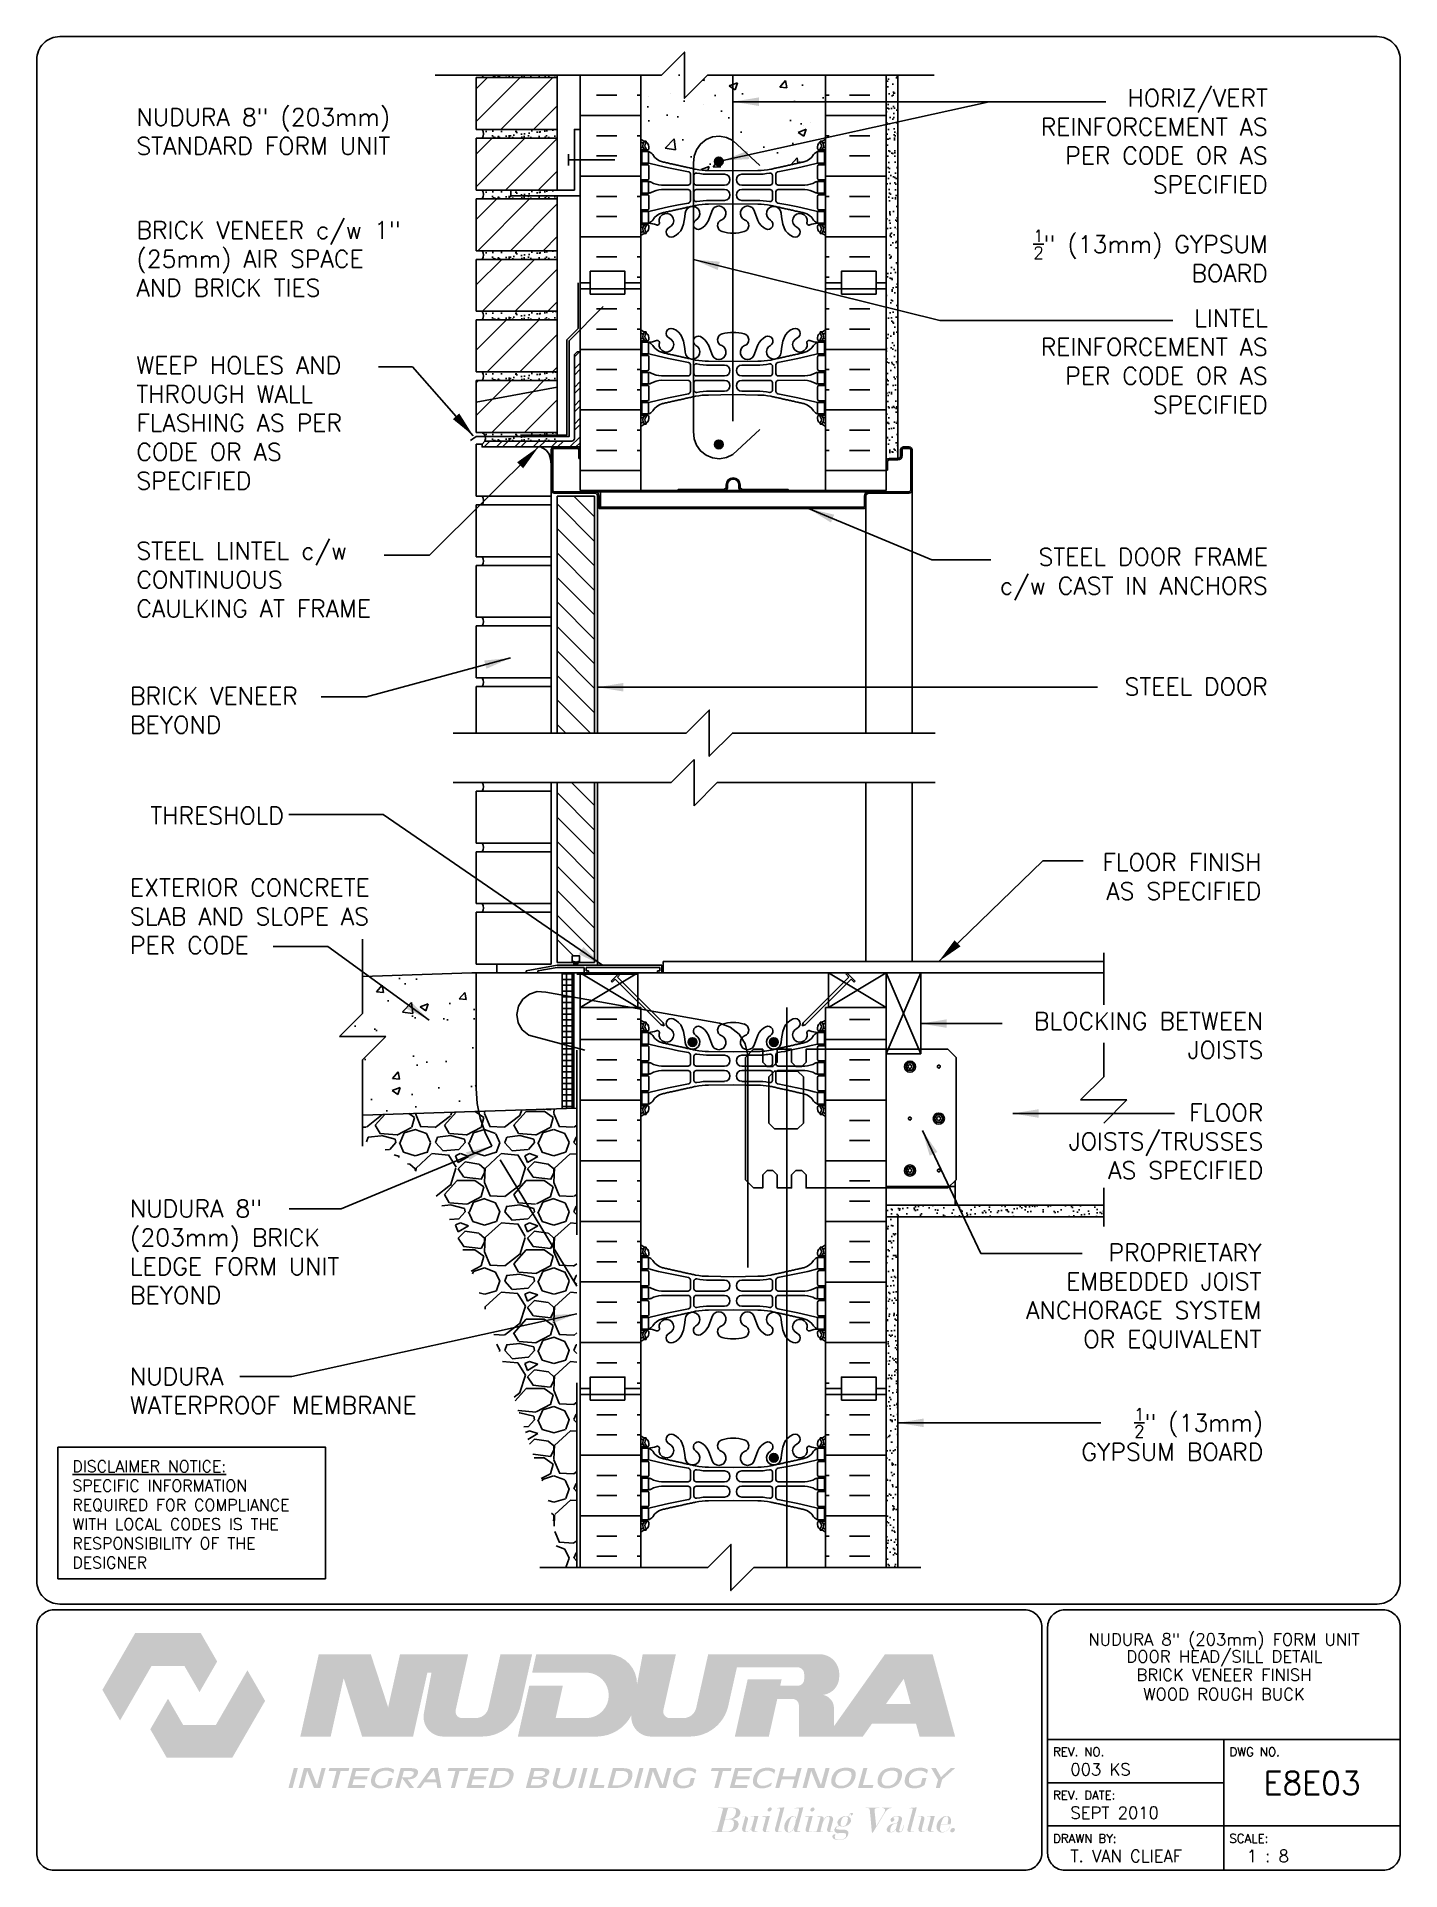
# Paper-space layout 'E8E03' of a CAD drawing. Header units: inches. Extents: x 0.42 to 7.8, y 0.49 to 10.41.
# The model-space entities are those that its viewports show. They can reach past a viewport. Long polylines and large blocks are cut down to what shows.
import ezdxf
from ezdxf.enums import TextEntityAlignment as Align

# ---------------------------------------------------------------- set-up
doc = ezdxf.new("R2010")
doc.units = ezdxf.units.IN
doc.header["$LTSCALE"] = 0.5
doc.header["$MEASUREMENT"] = 0
doc.linetypes.add('DASHED2', pattern=[0.375, 0.25, -0.125])
doc.linetypes.add('HIDDEN2', pattern=[0.1875, 0.125, -0.0625])
for name, color, linetype in [('HATCH', 12, 'Continuous'), ('Hidden2', 12, 'HIDDEN2'), ('LINE18', 9, 'Continuous'), ('line25', 2, 'Continuous'), ('LINE3', 3, 'Continuous'), ('LINE50', 5, 'Continuous'), ('LINE65', 3, 'Continuous'), ('LINE9', 9, 'Continuous'), ('LOGO', 7, 'Continuous'), ('TBK_LINE65', 3, 'Continuous'), ('TBK_TEXT', 4, 'Continuous'), ('TEXT', 4, 'Continuous'), ('Web_Edge', 9, 'Continuous')]:
    doc.layers.add(name, color=color, linetype=linetype)
doc.styles.add('DIM', font='romans.shx', dxfattribs={"width": 0.7})
doc.styles.add('ROMANS', font='romans.shx', dxfattribs={"height": 0.75})
doc.dimstyles.new('ext_12', dxfattribs={"dimscale": 12, "dimtxt": 0.09375, "dimasz": 0.09375, "dimexe": 0.09375, "dimexo": 0.0625, "dimgap": 0.0625, "dimtad": 1, "dimdec": 1, "dimzin": 3, "dimdsep": 46, "dimlunit": 4, "dimtxsty": 'DIM', "dimcen": 0.09, "dimdle": 0.09375, "dimclrt": 4, "dimadec": 0, "dimazin": 0, "dimtfac": 1, "dimtdec": 1, "dimtmove": 2, "dimatfit": 3, "dimfxl": 1, "dimfrac": 2, "dimtolj": 1, "dimtzin": 0, "dimarcsym": 0})
pattern_1 = [(45, (-200.8283, 57.1918), (-0.707107, 0.707107), [])]

psp = doc.layouts.new('E8E03')

# ---------------------------------------------------------------- texts
at = {"layer": 'TBK_TEXT', "color": 7, "style": 'ROMANS'}
for s, p in [('REV. NO.', (5.9215, 1.107)), ('DWG NO.', (6.876, 1.107)), ('REV. DATE:', (5.9215, 0.8726)), ('DRAWN BY:', (5.9215, 0.6382)), ('SCALE:', (6.876, 0.6382))]:
    psp.add_text(s, height=0.04688, dxfattribs=at).set_placement(p)
at = {"layer": 'TEXT', "insert": (0.6134, 2.7065), "char_height": 0.0625, "width": 1.41371, "attachment_point": 1, "style": 'ROMANS'}
psp.add_mtext('{\\Fromans.shx|c1;\\LDISCLAIMER NOTICE:\\l\\PSPECIFIC INFORMATION REQUIRED FOR COMPLIANCE WITH LOCAL CODES IS THE RESPONSIBILITY OF THE DESIGNER}', dxfattribs=at)

msp = doc.modelspace()

# ---------------------------------------------------------------- texts
at = {"layer": 'TEXT', "style": 'ROMANS'}
msp.add_text('THRESHOLD ', height=0.75, dxfattribs=at).set_placement((-91.856, 218.877), align=Align.MIDDLE_RIGHT)
at = {"layer": 'TEXT', "char_height": 0.75, "style": 'ROMANS'}
for s, insert, width, attachment_point in [('HORIZ/VERT REINFORCEMENT AS PER CODE OR AS SPECIFIED', (-49.764, 250.328), 12.40385, 3), ('NUDURA 8" (203mm) STANDARD FORM UNIT', (-98.759, 248.498), 16.08776, 4), ('BRICK VENEER c/w 1" (25mm) AIR SPACE AND BRICK TIES', (-98.759, 242.982), 12.54928, 4), ('\\A1;{\\H0.7x;\\S1/2;}" (13mm) GYPSUM BOARD', (-49.764, 244.244), 12.40385, 3), ('LINTEL REINFORCEMENT AS PER CODE OR AS SPECIFIED', (-49.764, 240.793), 12.20083, 3), ('WEEP HOLES AND THROUGH WALL FLASHING AS PER CODE OR AS SPECIFIED', (-98.759, 235.877), 12.54928, 4), ('STEEL LINTEL c/w CONTINUOUS CAULKING AT FRAME', (-98.759, 229.092), 12.54928, 4), ('STEEL DOOR FRAME\\Pc/w CAST IN ANCHORS', (-49.764, 230.453), 12.20083, 3), ('STEEL DOOR ', (-49.764, 224.836), 12.20083, 3), ('BRICK VENEER BEYOND ', (-99.035, 223.432), 10.80142, 4), ('FLOOR FINISH AS SPECIFIED', (-50.04, 217.23), 8.92326, 3), ('EXTERIOR CONCRETE SLAB AND SLOPE AS PER CODE', (-99.035, 214.51), 13.36658, 4), ('BLOCKING BETWEEN JOISTS', (-49.961, 209.354), 11.52812, 6), ('FLOOR JOISTS/TRUSSES AS SPECIFIED', (-49.961, 204.767), 9.12398, 6), ('NUDURA 8" (203mm) BRICK LEDGE FORM UNIT BEYOND ', (-99.035, 199.982), 11.70293, 4), ('PROPRIETARY EMBEDDED JOIST ANCHORAGE SYSTEM OR EQUIVALENT', (-50.04, 200.328), 11.66204, 3), ('NUDURA  \\PWATERPROOF MEMBRANE', (-99.035, 193.965), 14.43067, 4), ('\\A1;{\\H0.7x;\\S1/2;}" (13mm) GYPSUM BOARD', (-49.961, 192.079), 9.12398, 6)]:
    msp.add_mtext(s, dxfattribs=dict(at, insert=insert, width=width, attachment_point=attachment_point))

# ---------------------------------------------------------------- blocks, each defined once
blk = doc.blocks.new('TITLEBLOCK-Tag')
at = {"style": 'ROMANS'}
for tag, height, p in [('TITLE_LINE_1', 0.065, (0.927, -0.1328)), ('TITLE_LINE_2', 0.065, (0.9294, -0.2258)), ('CENTRE-LINE-3', 0.065, (0.927, -0.3246)), ('TITLE_LINE_4', 0.065, (0.927, -0.4299)), ('TITLE_LINE_5', 0.065, (0.927, -0.526)), ('DWG', 0.125, (1.4043, -0.9102))]:
    blk.add_attdef(tag, text='', height=height, dxfattribs=at).set_placement(p, align=Align.MIDDLE_CENTER)
for tag, p in [('LATEST_REVISION', (0.0954, -0.8366)), ('REVISION_DATE', (0.0954, -1.071)), ('DRAWN_BY', (0.0954, -1.3053)), ('SCALE', (1.0499, -1.3053))]:
    blk.add_attdef(tag, text='', height=0.065, dxfattribs=at).set_placement(p, align=Align.MIDDLE_LEFT)

# ---------------------------------------------------------------- hatches: boundary and pattern name
at = {"layer": 'HATCH'}
h = msp.add_hatch(dxfattribs=at)
h.set_pattern_fill('AR-CONC', color=256, scale=0.5)
h.set_pattern_definition([(50, (0, 0), (3.5863, -0.31376), [0.375, -4.125]), (355, (0, 0), (-0.693757, 3.76096), [0.3, -3.3]), (100.4514, (0.299, -0.026), (2.892544, 3.4472), [0.3187, -3.50571]), (46.1842, (0, 1), (5.33621, -0.8276), [0.5625, -6.1875]), (96.6356, (0.4447, 0.931), (4.67331, 4.87059), [0.47805, -5.25857]), (351.1842, (0, 1), (4.67331, 4.87059), [0.45, -4.95]), (21, (0.5, 0.75), (2.984535, -2.013094), [0.375, -4.125]), (326, (0.5, 0.75), (1.216577, 3.62575), [0.3, -3.3]), (71.4514, (0.7487, 0.5822), (4.20111, 1.612656), [0.3187, -3.50571]), (37.5, (0, 0), (0.060799, 1.664469), [0, -3.26, 0, -3.35, 0, -3.3125]), (7.5, (0, 0), (1.315348, 1.972059), [0, -1.91, 0, -3.185, 0, -1.2625]), (327.5, (-1.115, 0), (2.669112, -0.1127744), [0, -1.25, 0, -3.9, 0, -5.175]), (317.5, (-1.615, 0), (2.91593, 0.500525), [0, -1.625, 0, -2.59, 0, -3.675])])
edge = h.paths.add_edge_path()
edge.add_line((-68.917, 250.94), (-74.026, 250.94))
edge.add_line((-74.026, 250.94), (-75.026, 249.94))
edge.add_line((-75.026, 249.94), (-75.026, 251.94))
edge.add_line((-75.026, 251.94), (-76.026, 250.94))
edge.add_line((-76.026, 250.94), (-76.917, 250.94))
edge.add_line((-76.917, 250.94), (-76.917, 248.176))
edge.add_arc((-76.571, 248.537), 0.5, 226.21089, 246.42182)
edge.add_line((-76.771, 248.079), (-76.681, 248.079))
edge.add_line((-76.681, 248.079), (-76.681, 248.037))
edge.add_arc((-76.821, 247.83), 0.25, 0, 55.9442, ccw=False)
edge.add_line((-76.571, 247.83), (-76.571, 247.762))
edge.add_arc((-76.633, 247.762), 0.0625, -90, 0, ccw=False)
edge.add_line((-76.633, 247.7), (-76.681, 247.7))
edge.add_line((-76.681, 247.7), (-76.681, 247.63))
edge.add_line((-76.681, 247.63), (-76.576, 247.63))
edge.add_arc((-76.698, 247.287), 0.364, 34.97751, 70.33874, ccw=False)
edge.add_arc((-75.775, 247.899), 0.743, 212.79192, 253.81071)
edge.add_spline(control_points=[(-75.983, 247.185), (-74.545, 246.864)], knot_values=[0, 0, 1, 1], degree=1, periodic=0)
edge.add_arc((-73.989, 249.796), 2.984, 259.25462, 270.09947)
edge.add_line((-73.984, 246.812), (-72.917, 246.796))
edge.add_line((-72.917, 246.796), (-71.85, 246.812))
edge.add_arc((-71.845, 249.796), 2.984, 269.90053, 280.74538)
edge.add_spline(control_points=[(-71.289, 246.864), (-69.851, 247.185)], knot_values=[0, 0, 1, 1], degree=1, periodic=0)
edge.add_arc((-70.059, 247.899), 0.743, 286.18929, 327.20808)
edge.add_arc((-69.136, 247.287), 0.364, 109.66126, 145.02249, ccw=False)
edge.add_line((-69.258, 247.63), (-69.153, 247.63))
edge.add_line((-69.153, 247.63), (-69.153, 247.7))
edge.add_line((-69.153, 247.7), (-69.2, 247.7))
edge.add_arc((-69.2, 247.762), 0.0625, 180, 270, ccw=False)
edge.add_line((-69.263, 247.762), (-69.263, 247.83))
edge.add_arc((-69.013, 247.83), 0.25, 124.0558, 180, ccw=False)
edge.add_line((-69.153, 248.037), (-69.153, 248.079))
edge.add_line((-69.153, 248.079), (-69.063, 248.079))
edge.add_arc((-69.263, 248.537), 0.5, 293.57818, 313.78911)
edge.add_line((-68.917, 248.176), (-68.917, 250.94))
h = msp.add_hatch(dxfattribs=at)
h.set_pattern_fill('AR-SAND', color=256, scale=0.25, style=0)
h.set_pattern_definition([(37.5, (-200.82835, 70.31676), (-0.01574834, 0.48170594), [0, -0.38, 0, -0.425, 0, -0.40625]), (7.5, (-200.82835, 70.31676), (0.4424442, 0.7055365), [0, -0.205, 0, -0.3425, 0, -0.13125]), (327.5, (-201.13585, 70.31676), (0.7785355, 0.0014148), [0, -0.125, 0, -0.45, 0, -0.5875]), (317.5, (-201.13585, 70.31676), (0.7515317, 0.2194189), [0, -0.0625, 0, -0.295, 0, -0.3375])])
edge = h.paths.add_edge_path()
edge.add_line((-80.542, 250.94), (-83.743, 250.94))
edge.add_arc((-84.057, 251.024), 0.324, 324.6944, 344.90024, ccw=False)
edge.add_line((-83.792, 250.837), (-80.542, 250.837))
edge.add_line((-80.542, 250.837), (-80.542, 250.94))
h = msp.add_hatch(dxfattribs=at)
h.set_pattern_fill('AR-SAND', color=256, scale=0.25, style=0)
h.set_pattern_definition([(37.5, (-198.82835, 55.30426), (-0.01574834, 0.48170594), [0, -0.38, 0, -0.425, 0, -0.40625]), (7.5, (-198.82835, 55.30426), (0.4424442, 0.7055365), [0, -0.205, 0, -0.3425, 0, -0.13125]), (327.5, (-199.13585, 55.30426), (0.7785355, 0.0014148), [0, -0.125, 0, -0.45, 0, -0.5875]), (317.5, (-199.13585, 55.30426), (0.7515317, 0.2194189), [0, -0.0625, 0, -0.295, 0, -0.3375])])
h.paths.add_polyline_path([(-65.792, 246.594), (-66.292, 246.311), (-66.292, 241.949), (-66.292, 234.212, -0.414214), (-66.167, 234.337), (-65.792, 234.337)])
h.paths.add_polyline_path([(-65.792, 247.204), (-66.292, 247.204), (-66.292, 246.311), (-65.792, 246.594)])
h.paths.add_polyline_path([(-65.792, 250.94), (-66.292, 250.94), (-66.292, 247.204), (-65.792, 247.204)])
h = msp.add_hatch(dxfattribs=at)
h.set_pattern_fill('ANSI31', color=256, scale=8, style=0)
h.set_pattern_definition(pattern_1)
h.paths.add_polyline_path([(-80.542, 248.587), (-80.542, 250.837), (-84.042, 250.837), (-84.042, 248.587)])
h = msp.add_hatch(dxfattribs=at)
h.set_pattern_fill('AR-SAND', color=256, scale=0.25, style=0)
h.set_pattern_definition([(37.5, (-200.82835, 67.69176), (-0.01574834, 0.48170594), [0, -0.38, 0, -0.425, 0, -0.40625]), (7.5, (-200.82835, 67.69176), (0.4424442, 0.7055365), [0, -0.205, 0, -0.3425, 0, -0.13125]), (327.5, (-201.13585, 67.69176), (0.7785355, 0.0014148), [0, -0.125, 0, -0.45, 0, -0.5875]), (317.5, (-201.13585, 67.69176), (0.7515317, 0.2194189), [0, -0.0625, 0, -0.295, 0, -0.3375])])
h.paths.add_polyline_path([(-80.542, 248.587), (-83.792, 248.587, -0.318233), (-83.792, 248.212), (-80.542, 248.212)])
h = msp.add_hatch(dxfattribs=at)
h.set_pattern_fill('ANSI31', color=256, scale=8, style=0)
h.set_pattern_definition(pattern_1)
h.paths.add_polyline_path([(-84.042, 245.962), (-80.542, 245.962), (-80.542, 248.212), (-84.042, 248.212)])
h = msp.add_hatch(dxfattribs=at)
h.set_pattern_fill('ANSI31', color=256, scale=8, style=0)
h.set_pattern_definition(pattern_1)
h.paths.add_polyline_path([(-80.542, 243.337), (-80.542, 245.587), (-84.042, 245.587), (-84.042, 243.337)])
h = msp.add_hatch(dxfattribs=at)
h.set_pattern_fill('AR-SAND', color=256, scale=0.25, style=0)
h.set_pattern_definition([(37.5, (-200.82835, 65.06676), (-0.01574834, 0.48170594), [0, -0.38, 0, -0.425, 0, -0.40625]), (7.5, (-200.82835, 65.06676), (0.4424442, 0.7055365), [0, -0.205, 0, -0.3425, 0, -0.13125]), (327.5, (-201.13585, 65.06676), (0.7785355, 0.0014148), [0, -0.125, 0, -0.45, 0, -0.5875]), (317.5, (-201.13585, 65.06676), (0.7515317, 0.2194189), [0, -0.0625, 0, -0.295, 0, -0.3375])])
h.paths.add_polyline_path([(-80.542, 245.962), (-83.792, 245.962, -0.318233), (-83.792, 245.587), (-80.542, 245.587)])
h = msp.add_hatch(dxfattribs=at)
h.set_pattern_fill('AR-SAND', color=256, scale=0.25, style=0)
h.set_pattern_definition([(37.5, (-200.82835, 62.44176), (-0.01574834, 0.48170594), [0, -0.38, 0, -0.425, 0, -0.40625]), (7.5, (-200.82835, 62.44176), (0.4424442, 0.7055365), [0, -0.205, 0, -0.3425, 0, -0.13125]), (327.5, (-201.13585, 62.44176), (0.7785355, 0.0014148), [0, -0.125, 0, -0.45, 0, -0.5875]), (317.5, (-201.13585, 62.44176), (0.7515317, 0.2194189), [0, -0.0625, 0, -0.295, 0, -0.3375])])
h.paths.add_polyline_path([(-80.542, 243.337), (-83.792, 243.337, -0.318233), (-83.792, 242.962), (-80.542, 242.962)])
h = msp.add_hatch(dxfattribs=at)
h.set_pattern_fill('ANSI31', color=256, scale=8, style=0)
h.set_pattern_definition(pattern_1)
h.paths.add_polyline_path([(-80.542, 240.712), (-80.542, 242.962), (-84.042, 242.962), (-84.042, 240.712)])
h = msp.add_hatch(dxfattribs=at)
h.set_pattern_fill('AR-SAND', color=256, scale=0.25, style=0)
h.set_pattern_definition([(37.5, (-200.82835, 59.81676), (-0.01574834, 0.48170594), [0, -0.38, 0, -0.425, 0, -0.40625]), (7.5, (-200.82835, 59.81676), (0.4424442, 0.7055365), [0, -0.205, 0, -0.3425, 0, -0.13125]), (327.5, (-201.13585, 59.81676), (0.7785355, 0.0014148), [0, -0.125, 0, -0.45, 0, -0.5875]), (317.5, (-201.13585, 59.81676), (0.7515317, 0.2194189), [0, -0.0625, 0, -0.295, 0, -0.3375])])
h.paths.add_polyline_path([(-80.542, 240.712), (-83.792, 240.712, -0.318233), (-83.792, 240.337), (-80.542, 240.337)])
h = msp.add_hatch(dxfattribs=at)
h.set_pattern_fill('ANSI31', color=256, scale=8, style=0)
h.set_pattern_definition(pattern_1)
h.paths.add_polyline_path([(-84.042, 238.087), (-80.542, 238.087), (-80.542, 240.337), (-84.042, 240.337)])
h = msp.add_hatch(dxfattribs=at)
h.set_pattern_fill('ANSI32', color=256, scale=1.5, style=0)
h.set_pattern_definition([(45, (5.81754, 80.40335), (-0.3977476, 0.3977476), []), (45, (6.0827, 80.40335), (-0.3977476, 0.3977476), [])])
h.paths.add_polyline_path([(-79.542, 234.837), (-79.542, 238.962), (-79.667, 238.962), (-79.792, 238.837), (-79.792, 235.212, -0.414214), (-79.917, 235.087), (-83.667, 235.087), (-83.792, 234.962), (-83.792, 234.837)])
h = msp.add_hatch(dxfattribs=at)
h.set_pattern_fill('ANSI31', color=256, scale=8, style=0)
h.set_pattern_definition(pattern_1)
h.paths.add_polyline_path([(-84.042, 236.78), (-80.542, 237.428), (-80.542, 237.712), (-84.042, 237.712)])
h = msp.add_hatch(dxfattribs=at)
h.set_pattern_fill('ANSI31', color=256, scale=8, style=0)
h.set_pattern_definition(pattern_1)
h.paths.add_polyline_path([(-84.042, 236.78), (-84.042, 235.462), (-80.542, 235.462), (-80.542, 237.428)])
h = msp.add_hatch(dxfattribs=at)
h.set_pattern_fill('AR-SAND', color=256, scale=0.25, style=0)
h.set_pattern_definition([(37.5, (-200.82835, 57.19176), (-0.01574834, 0.48170594), [0, -0.38, 0, -0.425, 0, -0.40625]), (7.5, (-200.82835, 57.19176), (0.4424442, 0.7055365), [0, -0.205, 0, -0.3425, 0, -0.13125]), (327.5, (-201.13585, 57.19176), (0.7785355, 0.0014148), [0, -0.125, 0, -0.45, 0, -0.5875]), (317.5, (-201.13585, 57.19176), (0.7515317, 0.2194189), [0, -0.0625, 0, -0.295, 0, -0.3375])])
h.paths.add_polyline_path([(-80.542, 237.712), (-80.542, 238.087), (-83.792, 238.087, -0.318233), (-83.792, 237.712)])
h = msp.add_hatch(dxfattribs=at)
h.set_pattern_fill('AR-SAND', color=256, scale=0.25, style=0)
h.set_pattern_definition([(37.5, (-200.82835, 54.56676), (-0.01574834, 0.48170594), [0, -0.38, 0, -0.425, 0, -0.40625]), (7.5, (-200.82835, 54.56676), (0.4424442, 0.7055365), [0, -0.205, 0, -0.3425, 0, -0.13125]), (327.5, (-201.13585, 54.56676), (0.7785355, 0.0014148), [0, -0.125, 0, -0.45, 0, -0.5875]), (317.5, (-201.13585, 54.56676), (0.7515317, 0.2194189), [0, -0.0625, 0, -0.295, 0, -0.3375])])
h.paths.add_polyline_path([(-80.542, 235.462), (-83.792, 235.462, -0.318233), (-83.792, 235.087), (-80.542, 235.087)])
h = msp.add_hatch(dxfattribs=at)
h.set_pattern_fill('ANSI31', color=256, scale=6, style=0)
h.set_pattern_definition([(135, (41.3724, 55.30426), (0.53033, 0.53033), [])])
h.paths.add_polyline_path([(-78.915, 222.447), (-80.54, 222.447), (-80.54, 232.712), (-78.915, 232.712)])
h = msp.add_hatch(dxfattribs=at)
h.set_pattern_fill('ANSI31', color=256, scale=6, style=0)
h.set_pattern_definition([(135, (41.3724, 56.5909), (0.53033, 0.53033), [])])
h.paths.add_polyline_path([(-80.54, 220.302), (-78.915, 220.302), (-78.915, 212.518), (-79.647, 212.518), (-79.647, 212.561), (-79.567, 212.561), (-79.567, 212.801), (-79.889, 212.801), (-79.889, 212.561), (-79.817, 212.561), (-79.817, 212.518), (-80.54, 212.518)])
h = msp.add_hatch(dxfattribs=at)
h.set_pattern_fill('AR-CONC', color=256, scale=0.5)
h.paths.add_polyline_path([(-84.042, 212.063), (-84.229, 212.063), (-88.964, 211.907), (-88.964, 210.303), (-89.964, 209.303), (-87.964, 209.303), (-88.964, 208.303), (-88.964, 205.904), (-83.942, 206.069, -0.050065), (-84.042, 207.063)])
h = msp.add_hatch(dxfattribs=at)
h.set_pattern_fill('NET', color=256, scale=2, style=0)
h.set_pattern_definition([(0, (-201.38552, 54.27699), (0, 0.25), []), (90, (-201.38552, 54.27699), (-0.25, 2e-17), [])])
h.paths.add_polyline_path([(-79.823, 208.767), (-80.323, 208.901), (-80.323, 206.188), (-79.823, 206.204)])
h.paths.add_polyline_path([(-79.823, 210.964), (-80.323, 211.053), (-80.323, 208.901), (-79.823, 208.767)])
h.paths.add_polyline_path([(-79.823, 212.063), (-80.323, 212.063), (-80.323, 211.053), (-79.823, 210.964)])
h = msp.add_hatch(dxfattribs=at)
h.set_pattern_fill('INSUL', color=256, scale=7, style=0)
h.set_pattern_definition([(0, (-3003.0785, -202.9468), (0, 2.625), []), (0, (-3003.0785, -202.0718), (0, 2.625), [0.875, -0.875]), (0, (-3003.0785, -201.1968), (0, 2.625), [0.875, -0.875])])
h.paths.add_polyline_path([(-79.542, 194.063), (-79.104, 194.063), (-79.104, 194.563), (-77.604, 194.563), (-77.604, 194.063), (-76.917, 194.063), (-76.917, 210.563), (-79.542, 210.563)])
h = msp.add_hatch(dxfattribs=at)
h.set_pattern_fill('GRAVEL', color=256, scale=3, style=0)
h.set_pattern_definition([(228.0128, (-156.54017, 81.69756), (-23.9999947, -27.00000402), [0.40361, -39.957264]), (184.9697, (-156.81017, 81.39756), (36.00000315, 2.99997392), [0.692604, -68.567775]), (132.5104, (-157.50017, 81.33756), (29.99997216, -33.00002602), [0.488364, -48.348096]), (267.2737, (-158.67017, 80.58756), (2.99998805, 60.00000088), [0.630714, -62.440674]), (292.8337, (-158.70017, 79.95756), (-15.00002972, 35.99998924), [0.618465, -61.22812]), (357.2737, (-158.46017, 79.38756), (-60.00000088, 2.99998805), [0.630714, -62.440674]), (37.6942, (-157.83017, 79.35756), (-39.00002204, -29.999971215), [0.834087, -82.574547]), (72.2553, (-157.17017, 79.86756), (21.00003229, 65.99998869), [0.787464, -77.958963]), (121.4296, (-156.93017, 80.61756), (-24.0000247, 38.99998511), [0.63285, -62.65222]), (175.2364, (-157.26017, 81.15756), (33.00000284, -2.9999746), [0.722496, -35.40229]), (222.3974, (-157.98017, 81.21756), (-36.000022053, -32.999976246), [0.934344, -92.500125]), (138.8141, (-155.70017, 80.55756), (-21.00000884, 17.99999194), [0.318903, -31.57153]), (171.4692, (-155.94017, 80.76756), (38.99999485, -6.00002373), [0.60671, -60.064533]), (225, (-156.5402, 80.8576), (-3e-16, -3), [0.424263, -3.818376]), (203.1986, (-156.75017, 81.21756), (14.9999992, 6.000004), [0.228474, -22.618845]), (291.8014, (-156.96017, 81.12756), (-2.9999997, 9.0000008), [0.32311, -15.832386]), (30.9638, (-156.84017, 80.82756), (8.999994, 6.0000075), [0.524787, -16.96807]), (161.5651, (-156.3902, 81.0976), (6.000001, -2.999995), [0.379473, -9.10736]), (16.3895, (-158.70017, 81.12756), (30.0000066, 8.99997813), [0.5316, -52.628535]), (70.3462, (-158.19017, 81.27756), (-11.99998574, -33.0000064), [0.445983, -44.152224]), (293.1986, (-156.39017, 81.69756), (-6.000004, 14.9999992), [0.456945, -22.390374]), (343.6105, (-156.21017, 81.27756), (-30.0000066, 8.99997813), [0.5316, -52.628535]), (339.444, (-158.70017, 79.26756), (-15.0000055, 5.999988), [0.51264, -25.11937]), (294.7751, (-158.22017, 79.08756), (-14.99997657, 33.00001027), [0.429534, -42.52393]), (66.8014, (-156.36017, 78.69756), (6.000004, 14.9999992), [0.456945, -22.390374]), (17.354, (-156.18017, 79.11756), (-39.00000606, -11.9999835), [0.502893, -49.78627]), (69.444, (-157.83017, 78.69756), (-5.999988, -15.0000055), [0.25632, -25.37569]), (101.3099, (-156.54017, 78.69756), (-2.999993, 12.0000023), [0.15297, -15.144087]), (165.9638, (-156.5702, 78.8476), (9.0000016, -2.999994), [0.618465, -11.75085]), (186.009, (-157.17017, 78.99756), (29.99999925, 2.99999795), [0.57315, -56.74177]), (303.6901, (-156.8402, 80.5576), (-3.000004, 5.9999987), [0.432666, -10.383987]), (353.1572, (-156.60017, 80.19756), (50.9999981, -6.00002399), [0.75538, -74.78269]), (60.9454, (-155.85017, 80.10756), (-12.0000001, -21.00000115), [0.30887, -30.57802]), (90, (-155.7002, 80.3776), (-3, 3), [0.18, -2.82]), (120.2564, (-157.23017, 79.08756), (11.99998466, -21.00000737), [0.41677, -41.26056]), (48.0128, (-157.44017, 79.44756), (23.9999947, 27.00000402), [0.807216, -39.553656]), (0, (-156.9002, 80.0476), (3, 3), [0.78, -2.22]), (325.3048, (-156.12017, 80.04756), (-29.99998278, 21.00002583), [0.47434, -46.95982]), (254.0546, (-155.73017, 79.77756), (-2.9999997, -12.0000004), [0.436806, -21.403524]), (207.646, (-155.85017, 79.35756), (-56.99998742, -30.00002314), [0.711195, -70.40842]), (175.4261, (-156.48017, 79.02756), (-39.000001675, 2.9999844), [0.752397, -74.48722])])
h.paths.add_polyline_path([(-79.689, 186.318), (-79.689, 198.503), (-79.689, 206.209), (-83.942, 206.069), (-88.964, 205.904), (-88.964, 204.82), (-88.886, 204.789), (-88.809, 204.758), (-88.732, 204.726), (-88.655, 204.695), (-88.578, 204.663), (-88.502, 204.631), (-88.426, 204.599), (-88.35, 204.566), (-88.274, 204.533), (-88.199, 204.499), (-88.124, 204.465), (-88.049, 204.43), (-87.976, 204.395), (-87.902, 204.358), (-87.83, 204.321), (-87.758, 204.284), (-87.686, 204.245), (-87.616, 204.205), (-87.546, 204.165), (-87.477, 204.123), (-87.409, 204.08), (-87.342, 204.036), (-87.276, 203.991), (-87.21, 203.945), (-87.146, 203.898), (-87.082, 203.849), (-87.019, 203.8), (-86.958, 203.749), (-86.897, 203.698), (-86.836, 203.645), (-86.777, 203.591), (-86.718, 203.537), (-86.661, 203.481), (-86.604, 203.425), (-86.548, 203.367), (-86.492, 203.309), (-86.438, 203.25), (-86.384, 203.189), (-86.33, 203.128), (-86.278, 203.067), (-86.226, 203.004), (-86.175, 202.941), (-86.125, 202.876), (-86.075, 202.811), (-86.026, 202.746), (-85.978, 202.679), (-85.93, 202.612), (-85.883, 202.545), (-85.836, 202.476), (-85.791, 202.407), (-85.745, 202.337), (-85.701, 202.267), (-85.657, 202.196), (-85.613, 202.125), (-85.57, 202.053), (-85.528, 201.98), (-85.486, 201.907), (-85.444, 201.834), (-85.404, 201.76), (-85.363, 201.685), (-85.323, 201.61), (-85.284, 201.535), (-85.245, 201.459), (-85.206, 201.383), (-85.168, 201.307), (-85.131, 201.23), (-85.093, 201.153), (-85.057, 201.075), (-85.02, 200.998), (-84.984, 200.92), (-84.949, 200.842), (-84.913, 200.763), (-84.878, 200.685), (-84.844, 200.606), (-84.81, 200.527), (-84.776, 200.448), (-84.742, 200.369), (-84.709, 200.289), (-84.676, 200.21), (-84.643, 200.13), (-84.61, 200.051), (-84.578, 199.971), (-84.546, 199.892), (-84.514, 199.812), (-84.482, 199.732), (-84.451, 199.653), (-84.42, 199.573), (-84.389, 199.494), (-84.358, 199.415), (-84.327, 199.335), (-84.297, 199.256), (-84.267, 199.177), (-84.236, 199.098), (-84.206, 199.019), (-84.177, 198.94), (-84.147, 198.861), (-84.118, 198.782), (-84.088, 198.704), (-84.059, 198.625), (-84.03, 198.546), (-84.001, 198.468), (-83.973, 198.389), (-83.944, 198.311), (-83.916, 198.232), (-83.887, 198.154), (-83.859, 198.076), (-83.831, 197.997), (-83.803, 197.919), (-83.776, 197.841), (-83.748, 197.763), (-83.721, 197.685), (-83.693, 197.607), (-83.666, 197.529), (-83.639, 197.451), (-83.612, 197.373), (-83.585, 197.295), (-83.558, 197.218), (-83.531, 197.14), (-83.505, 197.062), (-83.478, 196.984), (-83.452, 196.907), (-83.426, 196.829), (-83.399, 196.752), (-83.373, 196.674), (-83.347, 196.597), (-83.321, 196.519), (-83.296, 196.442), (-83.27, 196.364), (-83.244, 196.287), (-83.218, 196.21), (-83.193, 196.132), (-83.167, 196.055), (-83.142, 195.978), (-83.117, 195.9), (-83.091, 195.823), (-83.066, 195.746), (-83.041, 195.669), (-83.016, 195.592), (-82.991, 195.515), (-82.965, 195.437), (-82.94, 195.36), (-82.915, 195.283), (-82.891, 195.206), (-82.866, 195.129), (-82.841, 195.052), (-82.816, 194.975), (-82.791, 194.898), (-82.766, 194.821), (-82.742, 194.744), (-82.717, 194.667), (-82.692, 194.59), (-82.667, 194.513), (-82.643, 194.436), (-82.618, 194.359), (-82.593, 194.282), (-82.569, 194.205), (-82.544, 194.128), (-82.519, 194.051), (-82.495, 193.974), (-82.47, 193.897), (-82.445, 193.82), (-82.421, 193.743), (-82.396, 193.666), (-82.371, 193.589), (-82.346, 193.512), (-82.322, 193.435), (-82.297, 193.358), (-82.272, 193.281), (-82.247, 193.204), (-82.222, 193.127), (-82.197, 193.049), (-82.172, 192.972), (-82.147, 192.895), (-82.122, 192.818), (-82.097, 192.741), (-82.072, 192.664), (-82.046, 192.586), (-82.021, 192.509), (-81.996, 192.432), (-81.97, 192.355), (-81.945, 192.277), (-81.919, 192.2), (-81.894, 192.123), (-81.868, 192.045), (-81.842, 191.968), (-81.817, 191.89), (-81.791, 191.813), (-81.765, 191.735), (-81.739, 191.658), (-81.712, 191.58), (-81.686, 191.502), (-81.66, 191.425), (-81.633, 191.347), (-81.607, 191.269), (-81.58, 191.192), (-81.553, 191.114), (-81.527, 191.036), (-81.5, 190.958), (-81.473, 190.88), (-81.446, 190.802), (-81.418, 190.724), (-81.391, 190.646), (-81.364, 190.568), (-81.337, 190.49), (-81.31, 190.411), (-81.283, 190.333), (-81.257, 190.255), (-81.23, 190.176), (-81.204, 190.098), (-81.177, 190.019), (-81.152, 189.941), (-81.126, 189.862), (-81.1, 189.783), (-81.075, 189.704), (-81.05, 189.625), (-81.026, 189.546), (-81.002, 189.467), (-80.978, 189.388), (-80.955, 189.309), (-80.932, 189.23), (-80.91, 189.151), (-80.888, 189.071), (-80.867, 188.992), (-80.846, 188.912), (-80.826, 188.833), (-80.806, 188.753), (-80.788, 188.673), (-80.769, 188.593), (-80.752, 188.513), (-80.735, 188.433), (-80.719, 188.353), (-80.704, 188.273), (-80.689, 188.192), (-80.675, 188.112), (-80.662, 188.031), (-80.65, 187.951), (-80.639, 187.87), (-80.629, 187.789), (-80.619, 187.708), (-80.611, 187.627), (-80.604, 187.546), (-80.597, 187.464), (-80.592, 187.383), (-80.588, 187.301), (-80.584, 187.22), (-80.582, 187.138), (-80.581, 187.056), (-80.58, 186.974), (-80.58, 186.893), (-80.58, 186.81), (-80.581, 186.728), (-80.583, 186.646), (-80.584, 186.564), (-80.586, 186.482), (-80.589, 186.4), (-80.591, 186.318)])
h = msp.add_hatch(dxfattribs=at)
h.set_pattern_fill('AR-SAND', color=256, scale=0.25, style=0)
h.set_pattern_definition([(37.5, (-177.38705, 81.63527), (-0.0157483, 0.4817059), [0, -0.38, 0, -0.425, 0, -0.40625]), (7.5, (-177.38705, 81.63527), (0.4424442, 0.7055365), [0, -0.205, 0, -0.3425, 0, -0.13125]), (327.5, (-177.69455, 81.63527), (0.7785355, 0.0014148), [0, -0.125, 0, -0.45, 0, -0.5875]), (317.5, (-177.69455, 81.6353), (0.7515317, 0.219419), [0, -0.0625, 0, -0.295, 0, -0.3375])])
h.paths.add_polyline_path([(-56.879, 201.506), (-56.879, 202.006), (-66.301, 202.006), (-66.301, 201.506)])
h = msp.add_hatch(dxfattribs=at)
h.set_pattern_fill('AR-SAND', color=256, scale=0.25, style=0)
h.set_pattern_definition([(37.5, (0.67667, 18.2879), (-0.01574834, 0.48170594), [0, -0.38, 0, -0.425, 0, -0.40625]), (7.5, (0.6767, 18.2879), (0.4424442, 0.7055365), [0, -0.205, 0, -0.3425, 0, -0.13125]), (327.5, (0.36917, 18.2879), (0.7785355, 0.0014148), [0, -0.125, 0, -0.45, 0, -0.5875]), (317.5, (0.3692, 18.2879), (0.7515317, 0.219419), [0, -0.0625, 0, -0.295, 0, -0.3375])])
h.paths.add_polyline_path([(-65.792, 201.506), (-66.292, 201.506), (-66.292, 194.063), (-66.292, 186.318), (-65.792, 186.318)])
h = msp.add_hatch(dxfattribs=at)
h.set_pattern_fill('INSUL', color=256, scale=7, style=0)
h.set_pattern_definition([(0, (-3003.0785, -220.9468), (0, 2.625), []), (0, (-3003.0785, -220.0718), (0, 2.625), [0.875, -0.875]), (0, (-3003.0785, -219.1968), (0, 2.625), [0.875, -0.875])])
h.paths.add_polyline_path([(-79.542, 186.318), (-76.917, 186.318), (-76.917, 194.063), (-77.604, 194.063), (-77.604, 194.563), (-79.104, 194.563), (-79.104, 194.063), (-79.542, 194.063)])
h = msp.add_hatch(dxfattribs=at)
h.set_pattern_fill('INSUL', color=256, scale=7, style=0)
h.set_pattern_definition([(180, (2857.2446, -220.9468), (0, 2.625), []), (180, (2857.2446, -220.0718), (0, 2.625), [0.875, -0.875]), (180, (2857.2446, -219.1968), (0, 2.625), [0.875, -0.875])])
h.paths.add_polyline_path([(-68.917, 186.318), (-66.292, 186.318), (-66.292, 194.063), (-66.729, 194.063), (-66.729, 194.563), (-68.229, 194.563), (-68.229, 194.063), (-68.917, 194.063)])
at = {"layer": 'LINE3'}
for points in [[(-70.971, 191.069, 1), (-71.346, 191.069, 1)], [(-71.346, 191.069, 1), (-70.971, 191.069, 1)]]:
    msp.add_hatch(color=256, dxfattribs=at).paths.add_polyline_path(points)
at = {"layer": 'LINE65'}
for points in [[(-73.353, 247.201, 1), (-73.728, 247.201, 1)], [(-73.353, 234.951, 1), (-73.728, 234.951, 1)], [(-74.488, 209.069, 1), (-74.863, 209.069, 1)], [(-70.971, 209.069, 1), (-71.346, 209.069, 1)]]:
    msp.add_hatch(color=256, dxfattribs=at).paths.add_polyline_path(points)

# ---------------------------------------------------------------- linework, layer by layer
at = {"layer": 'HATCH'}
for p, q in [((-78.829, 250.94), (-77.954, 250.94)), ((-77.079, 250.94), (-76.917, 250.94)), ((-68.755, 250.94), (-68.917, 250.94)), ((-67.005, 250.94), (-67.88, 250.94)), ((-75.646, 250.163), (-75.646, 250.163)), ((-74.679, 250.259), (-74.679, 250.259)), ((-73.078, 250.515), (-73.078, 250.515)), ((-78.829, 250.065), (-77.954, 250.065)), ((-77.079, 250.065), (-76.917, 250.065)), ((-76.573, 250.009), (-76.573, 250.009)), ((-74.212, 249.647), (-74.212, 249.647)), ((-68.755, 250.065), (-68.917, 250.065)), ((-67.005, 250.065), (-67.88, 250.065)), ((-79.542, 249.19), (-76.917, 249.19)), ((-77.079, 249.19), (-76.917, 249.19)), ((-69.857, 248.745), (-69.857, 248.745)), ((-69.585, 248.867), (-69.585, 248.867)), ((-66.292, 249.19), (-68.917, 249.19)), ((-68.755, 249.19), (-68.917, 249.19)), ((-78.829, 248.315), (-77.954, 248.315)), ((-77.079, 248.315), (-76.917, 248.315)), ((-68.755, 248.315), (-68.917, 248.315)), ((-67.005, 248.315), (-67.88, 248.315)), ((-78.829, 247.44), (-77.954, 247.44)), ((-67.005, 247.44), (-67.88, 247.44)), ((-79.542, 246.565), (-76.917, 246.565)), ((-77.079, 246.565), (-76.917, 246.565)), ((-66.292, 246.565), (-68.917, 246.565)), ((-68.755, 246.565), (-68.917, 246.565)), ((-78.829, 245.69), (-77.954, 245.69)), ((-77.079, 245.69), (-76.917, 245.69)), ((-77.079, 245.69), (-76.917, 245.69)), ((-68.755, 245.69), (-68.917, 245.69)), ((-68.755, 245.69), (-68.917, 245.69)), ((-67.005, 245.69), (-67.88, 245.69)), ((-78.829, 244.815), (-77.954, 244.815)), ((-67.005, 244.815), (-67.88, 244.815)), ((-79.542, 243.94), (-76.917, 243.94)), ((-66.292, 243.94), (-68.917, 243.94)), ((-78.829, 243.065), (-77.954, 243.065)), ((-77.079, 243.065), (-76.917, 243.065)), ((-68.755, 243.065), (-68.917, 243.065)), ((-67.005, 243.065), (-67.88, 243.065)), ((-77.079, 242.19), (-76.917, 242.19)), ((-68.755, 242.19), (-68.917, 242.19)), ((-79.542, 241.69), (-76.917, 241.69)), ((-66.292, 241.69), (-68.917, 241.69)), ((-78.829, 240.815), (-77.954, 240.815)), ((-77.079, 240.815), (-76.917, 240.815)), ((-68.755, 240.815), (-68.917, 240.815)), ((-67.005, 240.815), (-67.88, 240.815)), ((-78.829, 239.94), (-77.954, 239.94)), ((-77.079, 239.94), (-76.917, 239.94)), ((-68.755, 239.94), (-68.917, 239.94)), ((-67.005, 239.94), (-67.88, 239.94)), ((-79.542, 239.065), (-76.917, 239.065)), ((-77.079, 239.065), (-76.917, 239.065)), ((-66.292, 239.065), (-68.917, 239.065)), ((-68.755, 239.065), (-68.917, 239.065)), ((-78.829, 238.19), (-77.954, 238.19)), ((-77.079, 238.19), (-76.917, 238.19)), ((-68.755, 238.19), (-68.917, 238.19)), ((-67.005, 238.19), (-67.88, 238.19)), ((-78.829, 237.315), (-77.954, 237.315)), ((-77.079, 237.315), (-76.917, 237.315)), ((-68.755, 237.315), (-68.917, 237.315)), ((-67.005, 237.315), (-67.88, 237.315)), ((-79.542, 236.44), (-76.917, 236.44)), ((-66.292, 236.44), (-68.917, 236.44)), ((-78.829, 235.565), (-77.954, 235.565)), ((-77.079, 235.565), (-76.917, 235.565)), ((-68.755, 235.565), (-68.917, 235.565)), ((-67.005, 235.565), (-67.88, 235.565)), ((-78.829, 234.69), (-77.954, 234.69)), ((-77.079, 234.69), (-76.917, 234.69)), ((-68.755, 234.69), (-68.917, 234.69)), ((-67.005, 234.69), (-67.88, 234.69)), ((-79.542, 233.815), (-76.917, 233.815)), ((-66.292, 233.815), (-68.917, 233.815)), ((-65.167, 232.962), (-65.167, 222.447)), ((-67.167, 232.293), (-67.167, 222.447)), ((-78.79, 220.302), (-78.79, 212.393)), ((-67.167, 220.302), (-67.167, 212.563)), ((-65.167, 220.302), (-65.167, 212.563)), ((-79.542, 212.063), (-77.042, 210.563)), ((-77.042, 212.063), (-79.542, 210.563)), ((-66.292, 212.063), (-68.792, 210.563)), ((-68.792, 212.063), (-66.292, 210.563)), ((-67.005, 210.053), (-67.88, 210.053)), ((-66.292, 209.178), (-68.917, 209.178)), ((-67.005, 208.303), (-67.88, 208.303)), ((-67.005, 207.428), (-67.88, 207.428)), ((-66.292, 206.553), (-68.917, 206.553)), ((-67.005, 205.678), (-67.88, 205.678)), ((-67.005, 204.803), (-67.88, 204.803)), ((-66.292, 203.928), (-68.917, 203.928)), ((-67.005, 203.053), (-67.88, 203.053)), ((-67.005, 202.178), (-67.88, 202.178)), ((-66.292, 201.303), (-68.917, 201.303)), ((-67.005, 200.428), (-67.88, 200.428)), ((-67.005, 199.553), (-67.88, 199.553)), ((-66.292, 198.678), (-68.917, 198.678)), ((-67.005, 197.803), (-67.88, 197.803)), ((-67.005, 196.928), (-67.88, 196.928)), ((-66.292, 196.053), (-68.917, 196.053)), ((-67.005, 195.178), (-67.88, 195.178)), ((-68.755, 194.303), (-68.917, 194.303))]:
    msp.add_line(p, q, dxfattribs=at)
at = {"layer": 'HATCH', "linetype": 'HIDDEN2'}
msp.add_line((-70.597, 205.313), (-70.597, 202.756), dxfattribs=at)
at = {"layer": 'HATCH'}
for centre, radius, start, end in [((-80.111, 212.487), 0.307, 342.22738, 13.9189), ((-79.35, 212.487), 0.463, 170.82894, 191.66834), ((-80.111, 212.487), 0.322, 343.11516, 13.23184), ((-79.35, 212.487), 0.447, 170.50577, 192.08184), ((-80.111, 212.487), 0.338, 343.91726, 12.60997), ((-79.35, 212.487), 0.432, 170.15888, 192.52597), ((-80.111, 212.487), 0.354, 344.64569, 12.04435), ((-79.35, 212.487), 0.416, 169.78553, 193.00431), ((-80.111, 212.487), 0.369, 345.31025, 11.52764), ((-79.35, 212.487), 0.401, 169.38257, 193.52101), ((-80.111, 212.487), 0.385, 345.91909, 11.05371), ((-79.35, 212.487), 0.385, 168.94629, 194.08091), ((-80.111, 212.487), 0.401, 346.47899, 10.61743), ((-79.35, 212.487), 0.369, 168.47236, 194.68975), ((-80.111, 212.487), 0.416, 346.99569, 10.21447), ((-79.35, 212.487), 0.354, 167.95565, 195.35431), ((-80.111, 212.487), 0.432, 347.47403, 9.84112), ((-79.35, 212.487), 0.338, 167.39003, 196.08274), ((-80.111, 212.487), 0.447, 347.91816, 9.49423), ((-79.35, 212.487), 0.322, 166.76816, 196.88484), ((-80.111, 212.487), 0.463, 348.33166, 9.17106), ((-79.35, 212.487), 0.307, 166.0811, 197.77262)]:
    msp.add_arc(centre, radius, start, end, dxfattribs=at)
msp.add_spline([(-81.26, 234.837), (-81.006, 234.686), (-80.792, 233.837)], degree=3, dxfattribs=at)
at = {"layer": 'Hidden2'}
for p, q in [((-79.631, 241.952), (-79.631, 239.964)), ((-80.125, 239.47), (-79.631, 239.964)), ((-80.125, 239.47), (-80.125, 235.356)), ((-80.125, 235.356), (-82.125, 235.356)), ((-84.042, 207.063), (-84.042, 212.063)), ((-81.034, 211.23), (-76.917, 210.495)), ((-76.917, 210.495), (-73.511, 209.887)), ((-81.771, 209.365), (-79.338, 208.713)), ((-71.898, 208.496), (-72.292, 208.496)), ((-72.285, 208.503), (-72.283, 208.09)), ((-72.283, 208.09), (-72.283, 203.006)), ((-71.85, 208.664), (-72.128, 208.66)), ((-71.065, 208.139), (-71.065, 208.128)), ((-70.597, 207.813), (-70.597, 208.756)), ((-69.263, 208.734), (-69.263, 208.315)), ((-68.917, 208.252), (-69.2, 208.252)), ((-69.153, 208.252), (-69.153, 208.182)), ((-69.063, 208.252), (-69.063, 208.182)), ((-71.47, 208.028), (-72.386, 208.028)), ((-71.318, 207.837), (-72.386, 207.837)), ((-71.898, 207.368), (-72.386, 207.368)), ((-70.22, 208.027), (-70.965, 208.028)), ((-69.811, 207.838), (-70.965, 207.837)), ((-69.811, 208.027), (-69.927, 208.027)), ((-69.263, 207.015), (-69.263, 207.55)), ((-68.917, 207.612), (-69.2, 207.612)), ((-69.153, 207.612), (-69.153, 207.682)), ((-69.063, 207.612), (-69.063, 207.682)), ((-71.85, 207.2), (-72.386, 207.208)), ((-68.917, 206.952), (-69.2, 206.952)), ((-69.153, 206.882), (-69.153, 206.952)), ((-69.063, 206.882), (-69.063, 206.952)), ((-69.263, 206.182), (-69.263, 206.25)), ((-68.917, 206.312), (-69.2, 206.312)), ((-69.153, 206.312), (-69.153, 206.382)), ((-69.153, 205.933), (-69.153, 205.975)), ((-69.063, 205.933), (-69.153, 205.933)), ((-69.063, 206.312), (-69.063, 206.382)), ((-68.917, 206.212), (-68.995, 206.212)), ((-79.689, 198.503), (-83.372, 204.563)), ((-72.283, 203.006), (-72.283, 199.308))]:
    msp.add_line(p, q, dxfattribs=at)
at = {"layer": 'Hidden2', "linetype": 'HIDDEN2'}
msp.add_line((-70.597, 205.313), (-70.597, 202.756), dxfattribs=at)
at = {"layer": 'Hidden2'}
for points in [[(-69.258, 207.932), (-69.258, 208.182), (-68.958, 208.182), (-68.958, 207.932)], [(-69.258, 207.932), (-69.258, 207.682), (-68.958, 207.682), (-68.958, 207.932)]]:
    msp.add_lwpolyline(points, dxfattribs=at)
msp.add_lwpolyline([(-68.958, 206.882), (-69.258, 206.882), (-69.258, 206.382), (-68.958, 206.382)], close=True, dxfattribs=at)
for centre, radius, start, end in [((-81.276, 210.247), 1.012, 76.18405, 240.69065), ((-73.783, 208.412), 1.5, 3.4663, 79.57853), ((-71.892, 211.48), 2.984, 269.90053, 274.9317), ((-71.845, 211.648), 2.984, 269.90053, 274.02001), ((-70.965, 208.128), 0.1, 180, 269.96124), ((-70.965, 208.512), 0.1, 100.36566, 117.36123), ((-76.067, 236.403), 28.253, 280.36566, 281.59902), ((-69.896, 209.183), 1.16, 274.19675, 297.4156), ((-69.254, 207.964), 0.219, 91.08005, 119.50625), ((-69.2, 208.315), 0.0625, 180, 270), ((-71.892, 204.384), 2.984, 80.05029, 90.09947), ((-71.318, 207.737), 0.1, 0, 90), ((-70.965, 207.737), 0.1, 90.03876, 130.641), ((-69.896, 206.681), 1.16, 62.5844, 85.80325), ((-69.254, 207.901), 0.219, 240.49375, 268.91995), ((-69.2, 207.55), 0.0625, 90, 180), ((-79.042, 207.063), 5, 180, 210), ((-71.845, 204.217), 2.983, 80.97158, 90.10036), ((-76.067, 179.462), 28.253, 76.05522, 77.34514), ((-70.059, 206.114), 0.743, 32.79192, 73.81071), ((-69.136, 206.725), 0.364, 214.97751, 250.33874), ((-69.2, 207.015), 0.0625, 180, 270), ((-69.2, 206.25), 0.0625, 90, 180), ((-69.013, 206.182), 0.25, 180, 250.52878), ((-69.105, 206.266), 0.045, 42.46087, 222.46087), ((-69.099, 205.997), 0.045, 141.448, 319.1879), ((-69.257, 206.128), 0.16, 320.00008, 42.46087), ((-69.263, 205.475), 0.5, 46.21089, 70.52878), ((-69.257, 206.128), 0.25, 320.11451, 42.46087), ((-69.001, 206.038), 0.021, 163.464, 243.99573), ((-68.995, 206.193), 0.0196, 89.40316, 195.4901), ((-69.263, 205.475), 0.6, 54.78322, 65.07477)]:
    msp.add_arc(centre, radius, start, end, dxfattribs=at)
at = {"layer": 'LINE18'}
for p, q in [((-80.542, 235.462), (-80.542, 235.291)), ((-77.844, 212.063), (-77.799, 212.019)), ((-67.99, 212.063), (-68.035, 212.019)), ((-78.196, 211.71), (-78.152, 211.666)), ((-78.02, 211.798), (-76.034, 209.812)), ((-77.932, 211.886), (-75.946, 209.901)), ((-67.902, 211.886), (-69.888, 209.901)), ((-67.814, 211.798), (-69.8, 209.812)), ((-67.637, 211.71), (-67.682, 211.666)), ((-75.906, 209.772), (-76.034, 209.812)), ((-75.906, 209.772), (-75.946, 209.901)), ((-69.928, 209.772), (-69.888, 209.901)), ((-69.928, 209.772), (-69.8, 209.812))]:
    msp.add_line(p, q, dxfattribs=at)
for points in [[(-78.196, 211.71), (-77.844, 212.063)], [(-77.932, 211.886), (-77.799, 212.019)], [(-67.902, 211.886), (-68.035, 212.019)], [(-67.637, 211.71), (-67.99, 212.063)], [(-78.02, 211.798), (-78.152, 211.666)], [(-67.814, 211.798), (-67.682, 211.666)]]:
    msp.add_lwpolyline(points, dxfattribs=at)
at = {"layer": 'line25'}
for p, q in [((-80.542, 245.962), (-80.542, 250.94)), ((-76.917, 250.94), (-76.917, 241.949)), ((-68.917, 241.949), (-68.917, 250.94)), ((-84.042, 250.837), (-80.542, 250.837)), ((-84.042, 248.587), (-84.042, 250.837)), ((-84.042, 248.587), (-80.542, 248.587)), ((-84.042, 248.212), (-80.542, 248.212)), ((-84.042, 245.962), (-84.042, 248.212)), ((-84.042, 245.962), (-80.542, 245.962)), ((-84.042, 245.587), (-80.542, 245.587)), ((-84.042, 243.337), (-84.042, 245.587)), ((-80.542, 245.587), (-80.542, 245.712)), ((-80.542, 235.462), (-80.542, 245.587)), ((-84.042, 243.337), (-80.542, 243.337)), ((-84.042, 242.962), (-80.542, 242.962)), ((-84.042, 240.712), (-84.042, 242.962)), ((-76.917, 241.949), (-76.917, 232.949)), ((-68.917, 232.949), (-68.917, 241.949)), ((-84.042, 240.712), (-80.542, 240.712)), ((-84.042, 240.337), (-80.542, 240.337)), ((-84.042, 238.087), (-84.042, 240.337)), ((-84.042, 238.087), (-80.542, 238.087)), ((-84.042, 235.462), (-84.042, 237.712)), ((-84.042, 237.712), (-80.542, 237.712)), ((-84.042, 235.462), (-80.542, 235.462)), ((-80.54, 222.447), (-80.54, 232.712)), ((-80.54, 232.712), (-78.915, 232.712)), ((-79.542, 232.949), (-76.917, 232.949)), ((-78.915, 232.712), (-78.915, 222.447)), ((-68.917, 232.949), (-66.292, 232.949)), ((-80.54, 212.518), (-80.54, 220.302)), ((-78.915, 220.302), (-78.915, 212.518)), ((-80.54, 212.518), (-79.817, 212.518)), ((-80.323, 212.063), (-80.323, 206.188)), ((-79.817, 212.561), (-79.889, 212.561)), ((-79.823, 206.204), (-79.823, 212.063)), ((-79.817, 212.518), (-79.817, 212.561)), ((-79.647, 212.518), (-79.647, 212.561)), ((-79.647, 212.561), (-79.567, 212.561)), ((-79.647, 212.518), (-78.915, 212.518)), ((-76.917, 210.563), (-77.042, 210.563)), ((-76.917, 210.563), (-76.917, 194.063)), ((-68.917, 210.563), (-68.917, 208.756)), ((-68.917, 210.563), (-68.792, 210.563)), ((-68.917, 202.756), (-68.917, 194.063)), ((-66.292, 202.813), (-63.292, 202.813)), ((-63.301, 202.006), (-63.301, 203.069)), ((-66.301, 202.006), (-56.879, 202.006)), ((-76.917, 194.063), (-76.917, 186.318)), ((-68.917, 186.318), (-68.917, 194.063))]:
    msp.add_line(p, q, dxfattribs=at)
at = {"layer": 'line25', "color": 12}
for p, q in [((-84.042, 234.962), (-83.792, 234.962)), ((-84.042, 232.712), (-84.042, 234.962)), ((-84.042, 232.712), (-80.792, 232.712)), ((-80.792, 232.962), (-80.792, 222.447)), ((-84.042, 230.087), (-84.042, 232.337)), ((-84.042, 232.337), (-80.792, 232.337)), ((-78.792, 232.293), (-78.792, 222.447)), ((-84.042, 230.087), (-80.792, 230.087)), ((-84.042, 227.462), (-84.042, 229.712)), ((-84.042, 229.712), (-80.792, 229.712)), ((-84.042, 227.462), (-80.792, 227.462)), ((-84.042, 224.837), (-84.042, 227.087)), ((-84.042, 227.087), (-80.792, 227.087)), ((-84.042, 224.837), (-80.792, 224.837)), ((-84.042, 222.447), (-84.042, 224.462)), ((-84.042, 224.462), (-80.792, 224.462)), ((-80.792, 220.302), (-80.792, 212.438)), ((-84.042, 219.938), (-80.792, 219.938)), ((-84.042, 217.688), (-84.042, 219.938)), ((-84.042, 217.688), (-80.792, 217.688)), ((-84.042, 217.313), (-80.792, 217.313)), ((-84.042, 215.063), (-84.042, 217.313)), ((-84.042, 215.063), (-80.792, 215.063)), ((-84.042, 212.438), (-84.042, 214.688)), ((-84.042, 214.688), (-80.792, 214.688)), ((-84.042, 212.438), (-80.792, 212.438)), ((-83.15, 212.063), (-83.15, 212.438))]:
    msp.add_line(p, q, dxfattribs=at)
at = {"layer": 'line25'}
msp.add_lwpolyline([(-79.817, 212.561), (-79.889, 212.561), (-79.889, 212.801), (-79.567, 212.801), (-79.567, 212.561), (-79.647, 212.561)], dxfattribs=at)
for points in [[(-72.386, 208.402), (-72.386, 203.109), (-72.032, 202.756), (-71.636, 202.756), (-71.636, 203.318), (-71.448, 203.506), (-71.198, 203.506), (-71.011, 203.318), (-71.011, 202.756), (-70.386, 202.756), (-70.386, 203.318), (-70.198, 203.506), (-69.948, 203.506), (-69.761, 203.318), (-69.761, 202.756), (-63.615, 202.756), (-63.261, 203.109), (-63.261, 208.402), (-63.615, 208.756), (-69.761, 208.756), (-69.761, 208.193), (-69.948, 208.006), (-70.198, 208.006), (-70.386, 208.193), (-70.386, 208.756), (-71.011, 208.756), (-71.011, 208.193), (-71.198, 208.006), (-71.448, 208.006), (-71.636, 208.193), (-71.636, 208.756), (-72.032, 208.756)], [(-71.127, 205.313), (-71.377, 205.563), (-71.377, 207.563), (-71.127, 207.813), (-70.127, 207.813), (-69.877, 207.563), (-69.877, 205.563), (-70.127, 205.313)]]:
    msp.add_lwpolyline(points, close=True, dxfattribs=at)
at = {"layer": 'line25', "color": 12}
for centre in [(-84.057, 232.524), (-84.057, 229.899), (-84.057, 227.274), (-84.057, 224.649), (-84.057, 220.125), (-84.057, 217.5), (-84.057, 214.875)]:
    msp.add_arc(centre, 0.324, 324.6944, 35.3056, dxfattribs=at)
at = {"layer": 'LINE3'}
for p, q in [((-70.597, 210.563), (-70.597, 208.756)), ((-70.597, 207.813), (-70.597, 205.313)), ((-70.597, 202.756), (-70.597, 186.318))]:
    msp.add_line(p, q, dxfattribs=at)
msp.add_circle((-71.158, 191.069), 0.188, dxfattribs=at)
msp.add_circle((-71.158, 191.069), 0.188, dxfattribs=at)
at = {"layer": 'LINE50'}
for p, q in [((-79.542, 241.949), (-79.542, 250.94)), ((-66.292, 241.949), (-66.292, 250.94)), ((-79.542, 232.949), (-79.542, 241.949)), ((-66.292, 232.949), (-66.292, 241.949)), ((-66.292, 232.949), (-68.667, 232.949)), ((-84.229, 212.063), (-88.962, 211.907)), ((-84.229, 212.063), (-83.042, 212.063)), ((-84.042, 212.063), (-83.342, 212.063)), ((-83.042, 212.063), (-66.292, 212.063)), ((-66.292, 212.063), (-56.87, 212.063)), ((-79.542, 194.063), (-79.542, 210.563)), ((-66.292, 208.756), (-66.292, 210.563)), ((-79.689, 206.209), (-88.964, 205.904)), ((-66.292, 194.063), (-66.292, 202.756)), ((-66.292, 196.178), (-66.292, 199.063)), ((-79.542, 186.318), (-79.542, 194.063)), ((-66.292, 186.318), (-66.292, 194.063))]:
    msp.add_line(p, q, dxfattribs=at)
at = {"layer": 'LINE50', "color": 9, "linetype": 'DASHED2'}
for p, q in [((-79.689, 186.318), (-79.689, 212.013)), ((-79.689, 212.013), (-77.042, 212.013))]:
    msp.add_line(p, q, dxfattribs=at)
at = {"layer": 'LINE50'}
for points in [[(-79.542, 241.949), (-79.104, 241.949), (-79.104, 242.449), (-77.604, 242.449), (-77.604, 241.949), (-76.917, 241.949)], [(-76.917, 241.949), (-77.604, 241.949), (-77.604, 242.449), (-79.104, 242.449), (-79.104, 241.949), (-79.542, 241.949)], [(-66.292, 241.949), (-66.729, 241.949), (-66.729, 242.449), (-68.229, 242.449), (-68.229, 241.949), (-68.917, 241.949)], [(-68.917, 241.949), (-68.229, 241.949), (-68.229, 242.449), (-66.729, 242.449), (-66.729, 241.949), (-66.292, 241.949)], [(-76.917, 194.063), (-77.604, 194.063), (-77.604, 194.563), (-79.104, 194.563), (-79.104, 194.063), (-79.542, 194.063)], [(-79.542, 194.063), (-79.104, 194.063), (-79.104, 194.563), (-77.604, 194.563), (-77.604, 194.063), (-76.917, 194.063)], [(-76.917, 194.063), (-77.604, 194.063), (-77.604, 194.563), (-79.104, 194.563), (-79.104, 194.063), (-79.542, 194.063)], [(-68.917, 194.063), (-68.229, 194.063), (-68.229, 194.563), (-66.729, 194.563), (-66.729, 194.063), (-66.292, 194.063)], [(-66.292, 194.063), (-66.729, 194.063), (-66.729, 194.563), (-68.229, 194.563), (-68.229, 194.063), (-68.917, 194.063)]]:
    msp.add_lwpolyline(points, dxfattribs=at)
at = {"layer": 'LINE65'}
msp.add_line((-72.929, 250.94), (-72.929, 235.949), dxfattribs=at)
msp.add_lwpolyline([(-71.755, 235.596), (-72.934, 234.512, -0.623194), (-74.633, 235.502), (-74.633, 247.122, -0.623194), (-72.934, 248.112), (-71.755, 247.028)], format="xyb", dxfattribs=at)
for centre in [(-73.541, 247.201), (-73.541, 234.951), (-74.676, 209.069), (-71.158, 209.069)]:
    msp.add_circle(centre, 0.188, dxfattribs=at)
at = {"layer": 'LINE9'}
for p, q in [((-65.792, 234.337), (-65.792, 250.94)), ((-80.792, 234.712), (-80.792, 232.962)), ((-80.729, 232.962), (-80.729, 234.712)), ((-79.667, 234.837), (-80.667, 234.837)), ((-80.667, 234.774), (-79.667, 234.774)), ((-79.604, 234.712), (-79.604, 234.337)), ((-79.604, 234.337), (-79.542, 234.337)), ((-79.542, 234.337), (-79.542, 234.712)), ((-65.792, 234.337), (-66.167, 234.337)), ((-66.167, 234.274), (-65.792, 234.274)), ((-65.667, 234.712), (-65.667, 234.462)), ((-65.604, 234.462), (-65.604, 234.712)), ((-65.292, 234.837), (-65.542, 234.837)), ((-65.542, 234.774), (-65.292, 234.774)), ((-65.229, 234.712), (-65.229, 232.962)), ((-65.167, 232.962), (-65.167, 234.712)), ((-66.292, 234.212), (-66.292, 233.837)), ((-66.292, 233.837), (-66.229, 233.837)), ((-66.229, 233.837), (-66.229, 234.212)), ((-78.917, 232.899), (-80.667, 232.899)), ((-80.667, 232.837), (-78.917, 232.837)), ((-66.42, 232.949), (-79.413, 232.949)), ((-79.413, 232.949), (-79.413, 232.899)), ((-79.413, 232.899), (-67.042, 232.899)), ((-78.792, 232.712), (-78.792, 232.293)), ((-78.729, 232.293), (-78.729, 232.712)), ((-78.665, 232.899), (-78.665, 232.23)), ((-67.229, 232.712), (-67.229, 232.293)), ((-67.167, 232.293), (-67.167, 232.712)), ((-65.292, 232.899), (-67.042, 232.899)), ((-67.042, 232.837), (-65.292, 232.837)), ((-66.42, 232.949), (-66.42, 232.899)), ((-74.011, 232.23), (-78.667, 232.23)), ((-78.667, 232.168), (-74.011, 232.168)), ((-78.665, 232.23), (-69.292, 232.23)), ((-67.292, 232.23), (-74.011, 232.23)), ((-74.011, 232.168), (-67.292, 232.168)), ((-75.604, 220.302), (-74.604, 221.302)), ((-74.604, 221.302), (-74.604, 219.302)), ((-85.042, 220.302), (-75.604, 220.302)), ((-74.604, 219.302), (-73.604, 220.302)), ((-73.604, 220.302), (-64.167, 220.302)), ((-88.964, 213.519), (-88.964, 210.303)), ((-56.87, 212.933), (-56.87, 210.676)), ((-81.876, 212.158), (-80.54, 212.393)), ((-81.876, 212.158), (-81.876, 212.063)), ((-81.876, 212.063), (-81.376, 212.063)), ((-81.376, 212.151), (-80.532, 212.3)), ((-81.376, 212.063), (-81.376, 212.151)), ((-80.54, 212.393), (-76.001, 212.393)), ((-80.54, 212.3), (-79.376, 212.3)), ((-79.542, 212.063), (-79.542, 210.563)), ((-77.042, 212.063), (-79.542, 212.063)), ((-79.376, 212.3), (-79.376, 212.063)), ((-79.376, 212.063), (-79.188, 212.063)), ((-79.282, 212.3), (-76.094, 212.3)), ((-79.282, 212.3), (-79.282, 212.157)), ((-79.188, 212.157), (-79.282, 212.157)), ((-79.188, 212.063), (-79.188, 212.157)), ((-77.042, 210.563), (-77.042, 212.063)), ((-76.188, 212.063), (-76.188, 212.157)), ((-76.188, 212.157), (-76.094, 212.157)), ((-76.001, 212.063), (-76.188, 212.063)), ((-76.094, 212.3), (-76.094, 212.157)), ((-76.001, 212.393), (-76.001, 212.063)), ((-75.948, 212.563), (-75.948, 212.063)), ((-68.792, 210.563), (-68.792, 212.063)), ((-68.792, 212.063), (-66.292, 212.063)), ((-66.292, 212.063), (-66.292, 210.563)), ((-79.542, 210.563), (-77.042, 210.563)), ((-66.292, 210.563), (-68.792, 210.563)), ((-89.964, 209.303), (-88.964, 210.303)), ((-89.964, 209.303), (-87.964, 209.303)), ((-87.964, 209.303), (-88.964, 208.303)), ((-56.87, 209.029), (-56.87, 207.563)), ((-88.964, 208.303), (-88.964, 204.555)), ((-57.87, 206.563), (-56.87, 207.563)), ((-55.87, 206.563), (-57.87, 206.563)), ((-55.87, 206.563), (-56.87, 205.563)), ((-56.87, 202.751), (-56.87, 201.079)), ((-66.301, 201.506), (-56.879, 201.506)), ((-65.792, 186.318), (-65.792, 201.506))]:
    msp.add_line(p, q, dxfattribs=at)
at = {"layer": 'LINE9', "linetype": 'DASHED2'}
for p, q in [((-80.042, 247.274), (-80.042, 247.524)), ((-80.042, 247.274), (-80.042, 247.024)), ((-80.042, 247.274), (-78.042, 247.274)), ((-80.542, 237.428), (-84.042, 236.78))]:
    msp.add_line(p, q, dxfattribs=at)
at = {"layer": 'LINE9', "linetype": 'HIDDEN2'}
for p, q in [((-66.292, 212.063), (-64.792, 208.563)), ((-64.792, 212.063), (-66.292, 208.563)), ((-68.917, 202.756), (-68.917, 208.756)), ((-66.292, 202.756), (-66.292, 208.756))]:
    msp.add_line(p, q, dxfattribs=at)
at = {"layer": 'LINE9'}
for points in [[(-85.818, 250.94), (-76.026, 250.94), (-75.026, 251.94), (-75.026, 249.94), (-74.026, 250.94), (-64.212, 250.94)], [(-84.292, 235.124), (-84.049, 235.291), (-80.025, 235.291), (-80.025, 239.441), (-78.542, 240.924)], [(-85.042, 222.447), (-74.95, 222.447), (-73.95, 223.447), (-73.95, 221.447), (-72.95, 222.447), (-64.167, 222.447)], [(-81.292, 186.318), (-74.016, 186.318), (-73.016, 187.318), (-73.016, 185.318), (-72.016, 186.318), (-64.792, 186.318)]]:
    msp.add_lwpolyline(points, dxfattribs=at)
for points in [[(-82.542, 245.712), (-79.542, 245.712), (-79.542, 248.587), (-79.792, 248.587), (-79.792, 245.962), (-82.542, 245.962)], [(-65.168, 208.166), (-65.076, 208.006), (-65.168, 207.846), (-65.353, 207.846), (-65.446, 208.006), (-65.353, 208.166)], [(-63.918, 205.916), (-63.826, 205.756), (-63.918, 205.596), (-64.103, 205.596), (-64.196, 205.756), (-64.103, 205.916)], [(-65.168, 203.666), (-65.076, 203.506), (-65.168, 203.346), (-65.353, 203.346), (-65.446, 203.506), (-65.353, 203.666)]]:
    msp.add_lwpolyline(points, close=True, dxfattribs=at)
at = {"layer": 'LINE9', "linetype": 'DASHED2', "ltscale": 0.15}
for points in [[(-79.104, 241.949), (-79.104, 241.949), (-79.104, 241.449), (-77.604, 241.449), (-77.604, 241.949), (-77.604, 241.949)], [(-66.729, 241.949), (-66.729, 241.949), (-66.729, 241.449), (-68.229, 241.449), (-68.229, 241.949), (-68.229, 241.949)], [(-79.104, 194.063), (-79.104, 194.063), (-79.104, 193.563), (-77.604, 193.563), (-77.604, 194.063), (-77.604, 194.063)], [(-79.104, 194.063), (-79.104, 194.063), (-79.104, 193.563), (-77.604, 193.563), (-77.604, 194.063), (-77.604, 194.063)], [(-66.729, 194.063), (-66.729, 194.063), (-66.729, 193.563), (-68.229, 193.563), (-68.229, 194.063), (-68.229, 194.063)]]:
    msp.add_lwpolyline(points, dxfattribs=at)
at = {"layer": 'LINE9', "color": 9}
msp.add_lwpolyline([(-79.542, 238.962), (-79.667, 238.962), (-79.792, 238.837), (-79.792, 235.212, -0.414214), (-79.917, 235.087), (-83.667, 235.087), (-83.792, 234.962), (-83.792, 234.837), (-79.542, 234.837)], format="xyb", close=True, dxfattribs=at)
at = {"layer": 'LINE9'}
msp.add_lwpolyline([(-75.292, 232.949), (-73.292, 232.949, 0.414214), (-73.167, 233.074), (-73.167, 233.199, -1), (-72.667, 233.199), (-72.667, 233.074, 0.414214), (-72.542, 232.949), (-70.542, 232.949), (-70.542, 232.999), (-72.492, 232.999, -0.414214), (-72.617, 233.124), (-72.617, 233.199, 1), (-73.217, 233.199), (-73.217, 233.124, -0.414214), (-73.342, 232.999), (-75.292, 232.999)], format="xyb", close=True, dxfattribs=at)
at = {"layer": 'LINE9', "linetype": 'HIDDEN2'}
msp.add_lwpolyline([(-66.292, 208.563), (-64.792, 208.563), (-64.792, 212.063), (-66.292, 212.063)], close=True, dxfattribs=at)
at = {"layer": 'LINE9'}
for centre, radius in [((-65.261, 208.006), 0.241), ((-64.011, 208.006), 0.0625), ((-65.261, 205.756), 0.0625), ((-64.011, 205.756), 0.241), ((-65.261, 203.506), 0.241), ((-64.011, 203.506), 0.0625)]:
    msp.add_circle(centre, radius, dxfattribs=at)
at = {"layer": 'LINE9', "linetype": 'DASHED2'}
for centre in [(-65.265, 208.009), (-64.015, 205.759), (-65.265, 203.509)]:
    msp.add_circle(centre, 0.0843, dxfattribs=at)
at = {"layer": 'LINE9'}
for centre, radius, start, end in [((-84.057, 251.024), 0.324, 324.6944, 344.90024), ((-84.057, 248.399), 0.324, 324.6944, 35.3056), ((-84.057, 245.774), 0.324, 324.6944, 35.3056), ((-84.057, 243.149), 0.324, 324.6944, 35.3056), ((-84.057, 240.524), 0.324, 324.6944, 35.3056), ((-84.057, 237.899), 0.324, 324.6944, 35.3056), ((-83.922, 235.21), 0.283, 334.18333, 62.68656), ((-80.667, 234.712), 0.125, 90, 180), ((-80.667, 234.712), 0.0625, 90, 180), ((-79.667, 234.712), 0.125, 0, 90), ((-79.667, 234.712), 0.0625, 0, 90), ((-66.167, 234.212), 0.125, 90, 180), ((-66.167, 234.212), 0.0625, 90, 180), ((-65.792, 234.462), 0.125, 270, 0), ((-65.792, 234.462), 0.188, 270, 0), ((-65.542, 234.712), 0.125, 90, 180), ((-65.542, 234.712), 0.0625, 90, 180), ((-65.292, 234.712), 0.125, 0, 90), ((-65.292, 234.712), 0.0625, 0, 90), ((-80.667, 232.962), 0.125, 180, 270), ((-80.667, 232.962), 0.0625, 180, 270), ((-78.917, 232.712), 0.188, 0, 90), ((-78.917, 232.712), 0.125, 0, 90), ((-67.042, 232.712), 0.188, 90, 180), ((-67.042, 232.712), 0.125, 90, 180), ((-65.292, 232.962), 0.125, 270, 0), ((-65.292, 232.962), 0.0625, 270, 0), ((-78.667, 232.293), 0.125, 180, 270), ((-78.667, 232.293), 0.0625, 180, 270), ((-67.292, 232.293), 0.125, 270, 0), ((-67.292, 232.293), 0.0625, 270, 0)]:
    msp.add_arc(centre, radius, start, end, dxfattribs=at)
at = {"layer": 'TEXT'}
msp.add_line((-92.834, 213.213), (-90.468, 213.213), dxfattribs=at)
for points in [[(-78.409, 249.022, 0, 0.5, 0), (-79.909, 249.022, 0, 0, 0), (-86.159, 249.022, 0, 0, 0)], [(-83.512, 244.785, 0, 0.5, 0), (-85.012, 244.785, 0, 0, 0), (-87.269, 244.785, 0, 0, 0)], [(-66.007, 243.573, 0, 0.5, 0), (-64.507, 243.573, 0, 0, 0), (-61.891, 243.573, 0, 0, 0)]]:
    msp.add_lwpolyline(points, format="xyseb", dxfattribs=at)
at = {"layer": 'Web_Edge'}
for p, q in [((-76.917, 247.8), (-76.839, 247.8)), ((-76.771, 248.079), (-76.681, 248.079)), ((-76.681, 248.079), (-76.681, 248.037)), ((-76.571, 247.83), (-76.571, 247.762)), ((-69.263, 247.83), (-69.263, 247.762)), ((-69.063, 248.079), (-69.153, 248.079)), ((-69.153, 248.079), (-69.153, 248.037)), ((-68.917, 247.8), (-68.995, 247.8)), ((-76.917, 247.7), (-76.633, 247.7)), ((-76.917, 247.06), (-76.633, 247.06)), ((-76.771, 247.7), (-76.771, 247.63)), ((-76.771, 247.13), (-76.771, 247.06)), ((-76.681, 247.7), (-76.681, 247.63)), ((-76.681, 247.13), (-76.681, 247.06)), ((-76.571, 246.997), (-76.571, 246.462)), ((-69.263, 246.997), (-69.263, 246.462)), ((-68.917, 247.7), (-69.2, 247.7)), ((-68.917, 247.06), (-69.2, 247.06)), ((-69.153, 247.7), (-69.153, 247.63)), ((-69.153, 247.13), (-69.153, 247.06)), ((-69.063, 247.7), (-69.063, 247.63)), ((-69.063, 247.13), (-69.063, 247.06)), ((-76.917, 246.4), (-76.633, 246.4)), ((-76.771, 246.4), (-76.771, 246.33)), ((-76.681, 246.4), (-76.681, 246.33)), ((-76.023, 246.174), (-74.869, 246.175)), ((-74.769, 246.66), (-74.769, 246.275)), ((-74.616, 246.598), (-74.616, 246.275)), ((-74.516, 246.175), (-73.289, 246.175)), ((-73.984, 246.812), (-72.917, 246.796)), ((-73.936, 246.644), (-73.289, 246.644)), ((-71.85, 246.812), (-72.917, 246.796)), ((-71.898, 246.644), (-72.545, 246.644)), ((-71.318, 246.175), (-72.545, 246.175)), ((-71.218, 246.598), (-71.218, 246.275)), ((-71.065, 246.66), (-71.065, 246.275)), ((-69.811, 246.174), (-70.965, 246.175)), ((-68.917, 246.4), (-69.2, 246.4)), ((-69.153, 246.4), (-69.153, 246.33)), ((-69.063, 246.4), (-69.063, 246.33)), ((-76.917, 245.76), (-76.633, 245.76)), ((-76.771, 245.76), (-76.771, 245.83)), ((-76.681, 245.76), (-76.681, 245.83)), ((-76.571, 245.162), (-76.571, 245.697)), ((-76.023, 245.985), (-74.869, 245.985)), ((-74.769, 245.5), (-74.769, 245.885)), ((-74.616, 245.562), (-74.616, 245.885)), ((-74.516, 245.985), (-73.289, 245.985)), ((-73.984, 245.348), (-72.917, 245.364)), ((-73.936, 245.516), (-73.289, 245.516)), ((-71.85, 245.348), (-72.917, 245.364)), ((-71.318, 245.985), (-72.545, 245.985)), ((-71.898, 245.516), (-72.545, 245.516)), ((-71.218, 245.562), (-71.218, 245.885)), ((-71.065, 245.5), (-71.065, 245.885)), ((-69.811, 245.985), (-70.965, 245.985)), ((-69.263, 245.162), (-69.263, 245.697)), ((-68.917, 245.76), (-69.2, 245.76)), ((-69.153, 245.76), (-69.153, 245.83)), ((-69.063, 245.76), (-69.063, 245.83)), ((-76.917, 245.1), (-76.633, 245.1)), ((-76.771, 245.03), (-76.771, 245.1)), ((-76.681, 245.03), (-76.681, 245.1)), ((-73.846, 245.032), (-73.988, 244.645)), ((-71.988, 245.032), (-71.846, 244.645)), ((-68.917, 245.1), (-69.2, 245.1)), ((-69.153, 245.03), (-69.153, 245.1)), ((-69.063, 245.03), (-69.063, 245.1)), ((-76.917, 244.46), (-76.633, 244.46)), ((-76.917, 244.36), (-76.839, 244.36)), ((-76.771, 244.46), (-76.771, 244.53)), ((-76.771, 244.081), (-76.681, 244.081)), ((-76.681, 244.46), (-76.681, 244.53)), ((-76.681, 244.081), (-76.681, 244.123)), ((-76.571, 244.33), (-76.571, 244.397)), ((-69.263, 244.33), (-69.263, 244.397)), ((-68.917, 244.46), (-69.2, 244.46)), ((-69.153, 244.46), (-69.153, 244.53)), ((-69.153, 244.081), (-69.153, 244.123)), ((-69.063, 244.081), (-69.153, 244.081)), ((-69.063, 244.46), (-69.063, 244.53)), ((-68.917, 244.36), (-68.995, 244.36)), ((-76.771, 239.818), (-76.681, 239.818)), ((-76.681, 239.818), (-76.681, 239.776)), ((-69.063, 239.818), (-69.153, 239.818)), ((-69.153, 239.818), (-69.153, 239.776)), ((-76.917, 239.539), (-76.839, 239.539)), ((-76.917, 239.439), (-76.633, 239.439)), ((-76.771, 239.439), (-76.771, 239.369)), ((-76.681, 239.439), (-76.681, 239.369)), ((-76.571, 239.569), (-76.571, 239.501)), ((-73.846, 238.867), (-73.988, 239.254)), ((-71.988, 238.867), (-71.846, 239.254)), ((-69.263, 239.569), (-69.263, 239.501)), ((-68.917, 239.439), (-69.2, 239.439)), ((-69.153, 239.439), (-69.153, 239.369)), ((-69.063, 239.439), (-69.063, 239.369)), ((-68.917, 239.539), (-68.995, 239.539)), ((-76.917, 238.799), (-76.633, 238.799)), ((-76.771, 238.869), (-76.771, 238.799)), ((-76.681, 238.869), (-76.681, 238.799)), ((-76.571, 238.736), (-76.571, 238.201)), ((-74.769, 238.399), (-74.769, 238.014)), ((-74.616, 238.337), (-74.616, 238.014)), ((-73.984, 238.551), (-72.917, 238.535)), ((-73.936, 238.383), (-73.289, 238.383)), ((-71.85, 238.551), (-72.917, 238.535)), ((-71.898, 238.383), (-72.545, 238.383)), ((-71.218, 238.337), (-71.218, 238.014)), ((-71.065, 238.399), (-71.065, 238.014)), ((-69.263, 238.736), (-69.263, 238.201)), ((-68.917, 238.799), (-69.2, 238.799)), ((-69.153, 238.869), (-69.153, 238.799)), ((-69.063, 238.869), (-69.063, 238.799)), ((-76.917, 238.139), (-76.633, 238.139)), ((-76.917, 237.499), (-76.633, 237.499)), ((-76.771, 238.139), (-76.771, 238.069)), ((-76.771, 237.499), (-76.771, 237.569)), ((-76.681, 238.139), (-76.681, 238.069)), ((-76.681, 237.499), (-76.681, 237.569)), ((-76.571, 236.901), (-76.571, 237.436)), ((-76.023, 237.913), (-74.869, 237.914)), ((-76.023, 237.724), (-74.869, 237.723)), ((-74.769, 237.239), (-74.769, 237.623)), ((-74.616, 237.301), (-74.616, 237.623)), ((-74.516, 237.914), (-73.289, 237.914)), ((-74.516, 237.723), (-73.289, 237.723)), ((-71.318, 237.914), (-72.545, 237.914)), ((-71.318, 237.723), (-72.545, 237.723)), ((-71.218, 237.301), (-71.218, 237.623)), ((-71.065, 237.239), (-71.065, 237.623)), ((-69.811, 237.913), (-70.965, 237.914)), ((-69.811, 237.724), (-70.965, 237.723)), ((-69.263, 236.901), (-69.263, 237.436)), ((-68.917, 238.139), (-69.2, 238.139)), ((-68.917, 237.499), (-69.2, 237.499)), ((-69.153, 238.139), (-69.153, 238.069)), ((-69.153, 237.499), (-69.153, 237.569)), ((-69.063, 238.139), (-69.063, 238.069)), ((-69.063, 237.499), (-69.063, 237.569)), ((-76.917, 236.839), (-76.633, 236.839)), ((-76.771, 236.769), (-76.771, 236.839)), ((-76.681, 236.769), (-76.681, 236.839)), ((-73.984, 237.087), (-72.917, 237.103)), ((-73.936, 237.255), (-73.289, 237.255)), ((-71.85, 237.087), (-72.917, 237.103)), ((-71.898, 237.255), (-72.545, 237.255)), ((-68.917, 236.839), (-69.2, 236.839)), ((-69.153, 236.769), (-69.153, 236.839)), ((-69.063, 236.769), (-69.063, 236.839)), ((-76.917, 236.199), (-76.633, 236.199)), ((-76.917, 236.099), (-76.839, 236.099)), ((-76.771, 236.199), (-76.771, 236.269)), ((-76.681, 236.199), (-76.681, 236.269)), ((-76.681, 235.82), (-76.681, 235.862)), ((-76.571, 236.069), (-76.571, 236.136)), ((-69.263, 236.069), (-69.263, 236.136)), ((-68.917, 236.199), (-69.2, 236.199)), ((-69.153, 236.199), (-69.153, 236.269)), ((-69.153, 235.82), (-69.153, 235.862)), ((-69.063, 236.199), (-69.063, 236.269)), ((-68.917, 236.099), (-68.995, 236.099)), ((-76.771, 235.82), (-76.681, 235.82)), ((-69.063, 235.82), (-69.153, 235.82)), ((-75.948, 212.563), (-56.87, 212.563)), ((-76.917, 209.652), (-76.839, 209.652)), ((-76.771, 209.931), (-76.681, 209.931)), ((-76.681, 209.931), (-76.681, 209.889)), ((-76.571, 209.682), (-76.571, 209.615)), ((-69.263, 209.682), (-69.263, 209.615)), ((-69.063, 209.931), (-69.153, 209.931)), ((-69.153, 209.931), (-69.153, 209.889)), ((-68.917, 209.652), (-68.995, 209.652)), ((-76.917, 209.552), (-76.633, 209.552)), ((-76.917, 208.912), (-76.633, 208.912)), ((-76.771, 209.552), (-76.771, 209.482)), ((-76.771, 208.982), (-76.771, 208.912)), ((-76.681, 209.552), (-76.681, 209.482)), ((-76.681, 208.982), (-76.681, 208.912)), ((-76.571, 208.85), (-76.571, 208.315)), ((-73.846, 208.98), (-73.988, 209.367)), ((-71.988, 208.98), (-71.846, 209.367)), ((-69.263, 208.85), (-69.263, 208.756)), ((-68.917, 209.552), (-69.2, 209.552)), ((-68.917, 208.912), (-69.2, 208.912)), ((-69.153, 209.552), (-69.153, 209.482)), ((-69.153, 208.982), (-69.153, 208.912)), ((-69.063, 209.552), (-69.063, 209.482)), ((-69.063, 208.982), (-69.063, 208.912)), ((-76.917, 208.252), (-76.633, 208.252)), ((-76.771, 208.252), (-76.771, 208.182)), ((-76.681, 208.252), (-76.681, 208.182)), ((-74.769, 208.512), (-74.769, 208.128)), ((-74.616, 208.45), (-74.616, 208.128)), ((-73.984, 208.664), (-72.917, 208.648)), ((-73.936, 208.496), (-73.289, 208.496)), ((-72.128, 208.66), (-72.917, 208.648)), ((-72.292, 208.496), (-72.545, 208.496)), ((-72.386, 208.292), (-72.387, 208.291)), ((-71.218, 208.45), (-71.218, 208.128)), ((-71.065, 208.512), (-71.065, 208.139)), ((-76.917, 207.612), (-76.633, 207.612)), ((-76.771, 207.612), (-76.771, 207.682)), ((-76.681, 207.612), (-76.681, 207.682)), ((-76.571, 207.015), (-76.571, 207.55)), ((-76.023, 208.027), (-74.869, 208.028)), ((-76.023, 207.838), (-74.869, 207.837)), ((-74.769, 207.352), (-74.769, 207.737)), ((-74.616, 207.414), (-74.616, 207.737)), ((-74.516, 208.028), (-73.289, 208.028)), ((-74.516, 207.837), (-73.289, 207.837)), ((-73.936, 207.368), (-73.289, 207.368)), ((-72.386, 208.028), (-72.545, 208.028)), ((-72.386, 207.837), (-72.545, 207.837)), ((-72.386, 207.368), (-72.545, 207.368)), ((-71.318, 208.028), (-71.47, 208.028)), ((-71.218, 207.722), (-71.218, 207.737)), ((-71.218, 207.414), (-71.218, 207.722)), ((-71.065, 207.352), (-71.065, 207.737)), ((-69.927, 208.027), (-70.22, 208.027)), ((-76.917, 206.952), (-76.633, 206.952)), ((-76.771, 206.882), (-76.771, 206.952)), ((-76.681, 206.882), (-76.681, 206.952)), ((-73.984, 207.2), (-72.917, 207.216)), ((-72.386, 207.208), (-72.917, 207.216)), ((-76.917, 206.312), (-76.633, 206.312)), ((-76.917, 206.212), (-76.839, 206.212)), ((-76.771, 206.312), (-76.771, 206.382)), ((-76.771, 205.933), (-76.681, 205.933)), ((-76.681, 206.312), (-76.681, 206.382)), ((-76.681, 205.933), (-76.681, 205.975)), ((-76.571, 206.182), (-76.571, 206.25)), ((-76.771, 200.192), (-76.681, 200.192)), ((-76.681, 200.192), (-76.681, 200.15)), ((-69.063, 200.192), (-69.153, 200.192)), ((-69.153, 200.192), (-69.153, 200.15)), ((-76.917, 199.913), (-76.839, 199.913)), ((-76.917, 199.813), (-76.633, 199.813)), ((-76.771, 199.813), (-76.771, 199.743)), ((-76.681, 199.813), (-76.681, 199.743)), ((-76.571, 199.943), (-76.571, 199.876)), ((-69.263, 199.943), (-69.263, 199.876)), ((-68.917, 199.813), (-69.2, 199.813)), ((-69.153, 199.813), (-69.153, 199.743)), ((-69.063, 199.813), (-69.063, 199.743)), ((-68.917, 199.913), (-68.995, 199.913)), ((-76.917, 199.173), (-76.633, 199.173)), ((-76.917, 198.513), (-76.633, 198.513)), ((-76.771, 199.243), (-76.771, 199.173)), ((-76.771, 198.513), (-76.771, 198.443)), ((-76.681, 199.243), (-76.681, 199.173)), ((-76.681, 198.513), (-76.681, 198.443)), ((-76.571, 199.111), (-76.571, 198.576)), ((-74.769, 198.773), (-74.769, 198.389)), ((-74.616, 198.711), (-74.616, 198.389)), ((-73.984, 198.925), (-72.917, 198.909)), ((-73.936, 198.757), (-73.289, 198.757)), ((-71.85, 198.925), (-72.917, 198.909)), ((-71.898, 198.757), (-72.545, 198.757)), ((-71.218, 198.711), (-71.218, 198.389)), ((-71.065, 198.773), (-71.065, 198.389)), ((-69.263, 199.111), (-69.263, 198.576)), ((-68.917, 199.173), (-69.2, 199.173)), ((-68.917, 198.513), (-69.2, 198.513)), ((-69.153, 199.243), (-69.153, 199.173)), ((-69.153, 198.513), (-69.153, 198.443)), ((-69.063, 199.243), (-69.063, 199.173)), ((-69.063, 198.513), (-69.063, 198.443)), ((-76.917, 197.873), (-76.633, 197.873)), ((-76.771, 197.873), (-76.771, 197.943)), ((-76.681, 197.873), (-76.681, 197.943)), ((-76.571, 197.276), (-76.571, 197.811)), ((-76.023, 198.288), (-74.869, 198.289)), ((-76.023, 198.099), (-74.869, 198.098)), ((-74.769, 197.613), (-74.769, 197.998)), ((-74.616, 197.675), (-74.616, 197.998)), ((-74.516, 198.289), (-73.289, 198.289)), ((-74.516, 198.098), (-73.289, 198.098)), ((-71.318, 198.289), (-72.545, 198.289)), ((-71.318, 198.098), (-72.545, 198.098)), ((-71.218, 197.675), (-71.218, 197.998)), ((-71.065, 197.613), (-71.065, 197.998)), ((-69.811, 198.288), (-70.965, 198.289)), ((-69.811, 198.099), (-70.965, 198.098)), ((-69.263, 197.276), (-69.263, 197.811)), ((-68.917, 197.873), (-69.2, 197.873)), ((-69.153, 197.873), (-69.153, 197.943)), ((-69.063, 197.873), (-69.063, 197.943)), ((-76.917, 197.213), (-76.633, 197.213)), ((-76.771, 197.143), (-76.771, 197.213)), ((-76.681, 197.143), (-76.681, 197.213)), ((-73.846, 197.145), (-73.988, 196.759)), ((-73.984, 197.461), (-72.917, 197.477)), ((-73.936, 197.629), (-73.289, 197.629)), ((-71.85, 197.461), (-72.917, 197.477)), ((-71.898, 197.629), (-72.545, 197.629)), ((-71.988, 197.145), (-71.846, 196.759)), ((-68.917, 197.213), (-69.2, 197.213)), ((-69.153, 197.143), (-69.153, 197.213)), ((-69.063, 197.143), (-69.063, 197.213)), ((-76.917, 196.573), (-76.633, 196.573)), ((-76.917, 196.473), (-76.839, 196.473)), ((-76.771, 196.573), (-76.771, 196.643)), ((-76.771, 196.194), (-76.681, 196.194)), ((-76.681, 196.573), (-76.681, 196.643)), ((-76.681, 196.194), (-76.681, 196.236)), ((-76.571, 196.443), (-76.571, 196.511)), ((-69.263, 196.443), (-69.263, 196.511)), ((-68.917, 196.573), (-69.2, 196.573)), ((-69.153, 196.573), (-69.153, 196.643)), ((-69.153, 196.194), (-69.153, 196.236)), ((-69.063, 196.194), (-69.153, 196.194)), ((-69.063, 196.573), (-69.063, 196.643)), ((-68.917, 196.473), (-68.995, 196.473)), ((-76.917, 191.652), (-76.839, 191.652)), ((-76.917, 191.552), (-76.633, 191.552)), ((-76.771, 191.931), (-76.681, 191.931)), ((-76.771, 191.552), (-76.771, 191.482)), ((-76.681, 191.931), (-76.681, 191.889)), ((-76.681, 191.552), (-76.681, 191.482)), ((-76.571, 191.682), (-76.571, 191.615)), ((-73.846, 190.98), (-73.988, 191.367)), ((-71.988, 190.98), (-71.846, 191.367)), ((-69.263, 191.682), (-69.263, 191.615)), ((-68.917, 191.552), (-69.2, 191.552)), ((-69.063, 191.931), (-69.153, 191.931)), ((-69.153, 191.931), (-69.153, 191.889)), ((-69.153, 191.552), (-69.153, 191.482)), ((-69.063, 191.552), (-69.063, 191.482)), ((-68.917, 191.652), (-68.995, 191.652)), ((-76.917, 190.912), (-76.633, 190.912)), ((-76.771, 190.982), (-76.771, 190.912)), ((-76.681, 190.982), (-76.681, 190.912)), ((-76.571, 190.85), (-76.571, 190.315)), ((-73.984, 190.664), (-72.917, 190.648)), ((-71.85, 190.664), (-72.917, 190.648)), ((-69.263, 190.85), (-69.263, 190.315)), ((-68.917, 190.912), (-69.2, 190.912)), ((-69.153, 190.982), (-69.153, 190.912)), ((-69.063, 190.982), (-69.063, 190.912)), ((-76.917, 190.252), (-76.633, 190.252)), ((-76.771, 190.252), (-76.771, 190.182)), ((-76.681, 190.252), (-76.681, 190.182)), ((-76.023, 190.027), (-74.869, 190.028)), ((-76.023, 189.838), (-74.869, 189.837)), ((-74.769, 190.512), (-74.769, 190.128)), ((-74.616, 190.45), (-74.616, 190.128)), ((-74.516, 190.028), (-73.289, 190.028)), ((-74.516, 189.837), (-73.289, 189.837)), ((-73.936, 190.496), (-73.289, 190.496)), ((-71.898, 190.496), (-72.545, 190.496)), ((-71.318, 190.028), (-72.545, 190.028)), ((-71.318, 189.837), (-72.545, 189.837)), ((-71.218, 190.45), (-71.218, 190.128)), ((-71.065, 190.512), (-71.065, 190.128)), ((-69.811, 190.027), (-70.965, 190.028)), ((-69.811, 189.838), (-70.965, 189.837)), ((-68.917, 190.252), (-69.2, 190.252)), ((-69.153, 190.252), (-69.153, 190.182)), ((-69.063, 190.252), (-69.063, 190.182)), ((-76.917, 189.612), (-76.633, 189.612)), ((-76.771, 189.612), (-76.771, 189.682)), ((-76.681, 189.612), (-76.681, 189.682)), ((-76.571, 189.015), (-76.571, 189.55)), ((-74.769, 189.352), (-74.769, 189.737)), ((-74.616, 189.414), (-74.616, 189.737)), ((-73.984, 189.2), (-72.917, 189.216)), ((-73.936, 189.368), (-73.289, 189.368)), ((-71.85, 189.2), (-72.917, 189.216)), ((-71.898, 189.368), (-72.545, 189.368)), ((-71.218, 189.414), (-71.218, 189.737)), ((-71.065, 189.352), (-71.065, 189.737)), ((-69.263, 189.015), (-69.263, 189.55)), ((-68.917, 189.612), (-69.2, 189.612)), ((-69.153, 189.612), (-69.153, 189.682)), ((-69.063, 189.612), (-69.063, 189.682)), ((-76.917, 188.952), (-76.633, 188.952)), ((-76.917, 188.312), (-76.633, 188.312)), ((-76.917, 188.212), (-76.839, 188.212)), ((-76.771, 188.882), (-76.771, 188.952)), ((-76.771, 188.312), (-76.771, 188.382)), ((-76.681, 188.882), (-76.681, 188.952)), ((-76.681, 188.312), (-76.681, 188.382)), ((-76.571, 188.182), (-76.571, 188.25)), ((-69.263, 188.182), (-69.263, 188.25)), ((-68.917, 188.952), (-69.2, 188.952)), ((-68.917, 188.312), (-69.2, 188.312)), ((-69.153, 188.882), (-69.153, 188.952)), ((-69.153, 188.312), (-69.153, 188.382)), ((-69.063, 188.882), (-69.063, 188.952)), ((-69.063, 188.312), (-69.063, 188.382)), ((-68.917, 188.212), (-68.995, 188.212)), ((-76.771, 187.933), (-76.681, 187.933)), ((-76.681, 187.933), (-76.681, 187.975)), ((-69.153, 187.933), (-69.153, 187.975)), ((-69.063, 187.933), (-69.153, 187.933))]:
    msp.add_line(p, q, dxfattribs=at)
for points in [[(-76.876, 247.13), (-76.576, 247.13), (-76.576, 247.63), (-76.876, 247.63)], [(-68.958, 247.13), (-69.258, 247.13), (-69.258, 247.63), (-68.958, 247.63)], [(-76.876, 245.03), (-76.576, 245.03), (-76.576, 244.53), (-76.876, 244.53)], [(-68.958, 245.03), (-69.258, 245.03), (-69.258, 244.53), (-68.958, 244.53)], [(-76.876, 238.869), (-76.576, 238.869), (-76.576, 239.369), (-76.876, 239.369)], [(-68.958, 238.869), (-69.258, 238.869), (-69.258, 239.369), (-68.958, 239.369)], [(-76.876, 236.769), (-76.576, 236.769), (-76.576, 236.269), (-76.876, 236.269)], [(-68.958, 236.769), (-69.258, 236.769), (-69.258, 236.269), (-68.958, 236.269)], [(-76.876, 208.982), (-76.576, 208.982), (-76.576, 209.482), (-76.876, 209.482)], [(-68.958, 208.982), (-69.258, 208.982), (-69.258, 209.482), (-68.958, 209.482)], [(-76.876, 206.882), (-76.576, 206.882), (-76.576, 206.382), (-76.876, 206.382)], [(-76.876, 199.243), (-76.576, 199.243), (-76.576, 199.743), (-76.876, 199.743)], [(-68.958, 199.243), (-69.258, 199.243), (-69.258, 199.743), (-68.958, 199.743)], [(-76.876, 197.143), (-76.576, 197.143), (-76.576, 196.643), (-76.876, 196.643)], [(-68.958, 197.143), (-69.258, 197.143), (-69.258, 196.643), (-68.958, 196.643)], [(-76.876, 190.982), (-76.576, 190.982), (-76.576, 191.482), (-76.876, 191.482)], [(-68.958, 190.982), (-69.258, 190.982), (-69.258, 191.482), (-68.958, 191.482)], [(-76.876, 188.882), (-76.576, 188.882), (-76.576, 188.382), (-76.876, 188.382)], [(-68.958, 188.882), (-69.258, 188.882), (-69.258, 188.382), (-68.958, 188.382)]]:
    msp.add_lwpolyline(points, close=True, dxfattribs=at)
for points in [[(-76.576, 246.08), (-76.576, 246.33), (-76.876, 246.33), (-76.876, 246.08)], [(-69.258, 246.08), (-69.258, 246.33), (-68.958, 246.33), (-68.958, 246.08)], [(-76.576, 246.08), (-76.576, 245.83), (-76.876, 245.83), (-76.876, 246.08)], [(-69.258, 246.08), (-69.258, 245.83), (-68.958, 245.83), (-68.958, 246.08)], [(-76.576, 237.819), (-76.576, 238.069), (-76.876, 238.069), (-76.876, 237.819)], [(-76.576, 237.819), (-76.576, 237.569), (-76.876, 237.569), (-76.876, 237.819)], [(-69.258, 237.819), (-69.258, 238.069), (-68.958, 238.069), (-68.958, 237.819)], [(-69.258, 237.819), (-69.258, 237.569), (-68.958, 237.569), (-68.958, 237.819)], [(-76.576, 207.932), (-76.576, 208.182), (-76.876, 208.182), (-76.876, 207.932)], [(-76.576, 207.932), (-76.576, 207.682), (-76.876, 207.682), (-76.876, 207.932)], [(-76.576, 198.193), (-76.576, 198.443), (-76.876, 198.443), (-76.876, 198.193)], [(-76.576, 198.193), (-76.576, 197.943), (-76.876, 197.943), (-76.876, 198.193)], [(-69.258, 198.193), (-69.258, 198.443), (-68.958, 198.443), (-68.958, 198.193)], [(-69.258, 198.193), (-69.258, 197.943), (-68.958, 197.943), (-68.958, 198.193)], [(-76.576, 189.932), (-76.576, 190.182), (-76.876, 190.182), (-76.876, 189.932)], [(-76.576, 189.932), (-76.576, 189.682), (-76.876, 189.682), (-76.876, 189.932)], [(-69.258, 189.932), (-69.258, 190.182), (-68.958, 190.182), (-68.958, 189.932)], [(-69.258, 189.932), (-69.258, 189.682), (-68.958, 189.682), (-68.958, 189.932)]]:
    msp.add_lwpolyline(points, dxfattribs=at)
for centre, radius, start, end in [((-76.571, 248.537), 0.5, 226.21089, 250.52878), ((-76.571, 248.537), 0.6, 234.78322, 245.07477), ((-76.839, 247.82), 0.0196, 269.40316, 15.4901), ((-76.577, 247.885), 0.25, 140.11451, 222.46087), ((-76.833, 247.974), 0.021, 343.464, 63.99573), ((-76.735, 248.015), 0.045, 321.448, 139.1879), ((-76.728, 247.746), 0.045, 222.46087, 42.46087), ((-76.821, 247.83), 0.25, 0, 70.52878), ((-76.577, 247.885), 0.16, 140.00008, 222.46087), ((-76.633, 247.762), 0.0625, 270, 0), ((-69.013, 247.83), 0.25, 109.47122, 180), ((-69.2, 247.762), 0.0625, 180, 270), ((-69.105, 247.746), 0.045, 137.53913, 317.53913), ((-69.099, 248.015), 0.045, 40.8121, 218.552), ((-69.257, 247.885), 0.16, 317.53913, 39.99992), ((-69.263, 248.537), 0.5, 289.47122, 313.78911), ((-69.257, 247.885), 0.25, 317.53913, 39.88549), ((-69.001, 247.974), 0.021, 116.00427, 196.536), ((-68.995, 247.82), 0.0196, 164.5099, 270.59684), ((-69.263, 248.537), 0.6, 294.92523, 305.21678), ((-76.633, 246.997), 0.0625, 0, 90), ((-76.698, 247.287), 0.364, 34.97751, 70.33874), ((-69.767, 274.55), 28.253, 256.05522, 259.63434), ((-75.775, 247.899), 0.743, 212.79192, 253.81071), ((-76.067, 274.55), 28.253, 280.36566, 283.94478), ((-70.059, 247.899), 0.743, 286.18929, 327.20808), ((-69.136, 247.287), 0.364, 109.66126, 145.02249), ((-69.2, 246.997), 0.0625, 90, 180), ((-76.633, 246.462), 0.0625, 270, 0), ((-76.58, 246.111), 0.219, 60.49375, 88.91995), ((-75.938, 247.331), 1.16, 242.5844, 265.80325), ((-74.869, 246.275), 0.1, 270.03876, 360), ((-74.869, 246.66), 0.1, 360, 79.63434), ((-74.516, 246.598), 0.1, 79.25462, 180), ((-74.516, 246.275), 0.1, 180, 270), ((-73.989, 249.796), 2.984, 259.25462, 270.09947), ((-73.941, 249.628), 2.984, 259.25462, 270.09947), ((-73.289, 246.41), 0.234, 270, 90), ((-72.545, 246.41), 0.234, 90, 270), ((-71.892, 249.628), 2.984, 269.90053, 280.74538), ((-71.845, 249.796), 2.984, 269.90053, 280.74538), ((-71.318, 246.598), 0.1, 0, 100.74538), ((-71.318, 246.275), 0.1, 270, 0), ((-70.965, 246.66), 0.1, 100.36566, 180), ((-70.965, 246.275), 0.1, 180, 269.96124), ((-69.896, 247.331), 1.16, 274.19675, 297.4156), ((-69.254, 246.111), 0.219, 91.08005, 119.50625), ((-69.2, 246.462), 0.0625, 180, 270), ((-76.633, 245.697), 0.0625, 0, 90), ((-76.58, 246.049), 0.219, 271.08005, 299.50625), ((-69.767, 217.61), 28.253, 100.36566, 103.94478), ((-75.938, 244.829), 1.16, 94.19675, 117.4156), ((-74.869, 245.885), 0.1, 0, 89.96124), ((-74.869, 245.5), 0.1, 280.36566, 0), ((-74.516, 245.885), 0.1, 90, 180), ((-74.516, 245.562), 0.1, 180, 280.74538), ((-73.941, 242.532), 2.984, 89.90053, 100.74538), ((-73.289, 245.75), 0.234, 270, 90), ((-72.545, 245.75), 0.234, 90, 270), ((-71.892, 242.532), 2.984, 79.25462, 90.09947), ((-71.318, 245.562), 0.1, 259.25462, 0), ((-71.318, 245.885), 0.1, 0, 90), ((-70.965, 245.885), 0.1, 90.03876, 180), ((-70.965, 245.5), 0.1, 180, 259.63434), ((-76.067, 217.61), 28.253, 76.05522, 79.63434), ((-69.896, 244.829), 1.16, 62.5844, 85.80325), ((-69.254, 246.049), 0.219, 240.49375, 268.91995), ((-69.2, 245.697), 0.0625, 90, 180), ((-76.633, 245.162), 0.0625, 270, 0), ((-76.698, 244.873), 0.364, 289.66126, 325.02249), ((-75.775, 244.261), 0.743, 106.18929, 147.20808), ((-76.205, 244.542), 0.0968, 249.56693, 19.84487), ((-75.807, 244.637), 0.314, 293.80837, 191.41138), ((-77.347, 245.139), 2.365, 339.99849, 355.61053), ((-74.676, 244.943), 0.314, 296.06517, 177.26429), ((-74.424, 244.476), 0.217, 121.46299, 294.47356), ((-73.989, 242.364), 2.984, 89.90053, 100.74538), ((-74.675, 244.947), 0.75, 297.02953, 336.30625), ((-73.541, 244.959), 0.314, 293.80837, 166.58537), ((-73.323, 244.421), 0.268, 109.96625, 255.21081), ((-72.293, 244.959), 0.314, 13.41463, 246.19163), ((-72.511, 244.421), 0.268, 284.78919, 70.03375), ((-71.845, 242.364), 2.984, 79.25462, 90.09947), ((-71.159, 244.947), 0.75, 203.69375, 242.97047), ((-71.41, 244.476), 0.217, 245.52644, 58.53701), ((-71.158, 244.943), 0.314, 2.73571, 243.93483), ((-68.487, 245.139), 2.365, 184.38947, 200.00151), ((-70.027, 244.637), 0.314, 348.58862, 246.19163), ((-70.059, 244.261), 0.743, 32.79192, 73.81071), ((-69.629, 244.542), 0.0968, 160.15513, 290.43307), ((-69.136, 244.873), 0.364, 214.97751, 250.33874), ((-69.2, 245.162), 0.0625, 180, 270), ((-76.571, 243.623), 0.6, 114.92523, 125.21678), ((-76.571, 243.623), 0.5, 109.47122, 133.78911), ((-76.839, 244.34), 0.0196, 344.5099, 90.59684), ((-76.577, 244.275), 0.25, 137.53913, 219.88549), ((-76.833, 244.186), 0.021, 296.00427, 16.536), ((-76.735, 244.144), 0.045, 220.8121, 38.552), ((-76.728, 244.414), 0.045, 317.53913, 137.53913), ((-76.821, 244.33), 0.25, 289.47122, 360), ((-76.577, 244.275), 0.16, 137.53913, 219.99992), ((-76.633, 244.397), 0.0625, 360, 90), ((-76.631, 243.534), 0.997, 66.8533, 86.84621), ((-75.598, 244.146), 0.22, 111.80375, 291.80375), ((-75.756, 244.574), 0.677, 290.68025, 338.87611), ((-72.929, 245.853), 1.754, 254.70817, 270.37708), ((-72.905, 245.853), 1.754, 269.62292, 285.29183), ((-70.078, 244.574), 0.677, 201.12389, 249.31975), ((-70.236, 244.146), 0.22, 248.19625, 68.19625), ((-69.203, 243.534), 0.997, 93.15379, 113.1467), ((-69.2, 244.397), 0.0625, 90, 180), ((-69.013, 244.33), 0.25, 180, 250.52878), ((-69.105, 244.414), 0.045, 42.46087, 222.46087), ((-69.099, 244.144), 0.045, 141.448, 319.1879), ((-69.257, 244.275), 0.16, 320.00008, 42.46087), ((-69.263, 243.623), 0.5, 46.21089, 70.52878), ((-69.257, 244.275), 0.25, 320.11451, 42.46087), ((-69.001, 244.186), 0.021, 163.464, 243.99573), ((-68.995, 244.34), 0.0196, 89.40316, 195.4901), ((-69.263, 243.623), 0.6, 54.78322, 65.07477), ((-76.571, 240.276), 0.5, 226.21089, 250.52878), ((-76.735, 239.754), 0.045, 321.448, 139.1879), ((-76.821, 239.569), 0.25, 0, 70.52878), ((-75.598, 239.753), 0.22, 68.19625, 248.19625), ((-75.756, 239.324), 0.677, 21.12389, 69.31975), ((-72.929, 238.045), 1.754, 89.62292, 105.29183), ((-72.905, 238.045), 1.754, 74.70817, 90.37708), ((-70.078, 239.324), 0.677, 110.68025, 158.87611), ((-70.236, 239.753), 0.22, 291.80375, 111.80375), ((-69.013, 239.569), 0.25, 109.47122, 180), ((-69.099, 239.754), 0.045, 40.8121, 218.552), ((-69.263, 240.276), 0.5, 289.47122, 313.78911), ((-76.571, 240.276), 0.6, 234.78322, 245.07477), ((-76.839, 239.558), 0.0196, 269.40316, 15.4901), ((-76.577, 239.623), 0.25, 140.11451, 222.46087), ((-76.833, 239.713), 0.021, 343.464, 63.99573), ((-76.728, 239.485), 0.045, 222.46087, 42.46087), ((-76.577, 239.623), 0.16, 140.00008, 222.46087), ((-76.633, 239.501), 0.0625, 270, 0), ((-76.631, 240.365), 0.997, 273.15379, 293.1467), ((-76.698, 239.026), 0.364, 34.97751, 70.33874), ((-75.775, 239.637), 0.743, 212.79192, 253.81071), ((-76.205, 239.357), 0.0968, 340.15513, 110.43307), ((-75.807, 239.262), 0.314, 168.58862, 66.19163), ((-77.347, 238.759), 2.365, 4.38947, 20.00151), ((-74.676, 238.955), 0.314, 182.73571, 63.93483), ((-74.424, 239.422), 0.217, 65.52644, 238.53701), ((-74.675, 238.952), 0.75, 23.69375, 62.97047), ((-73.541, 238.939), 0.314, 193.41463, 66.19163), ((-73.323, 239.478), 0.268, 104.78919, 250.03375), ((-72.293, 238.939), 0.314, 113.80837, 346.58537), ((-72.511, 239.478), 0.268, 289.96625, 75.21081), ((-71.159, 238.952), 0.75, 117.02953, 156.30625), ((-71.41, 239.422), 0.217, 301.46299, 114.47356), ((-71.158, 238.955), 0.314, 116.06517, 357.26429), ((-68.487, 238.759), 2.365, 159.99849, 175.61053), ((-70.027, 239.262), 0.314, 113.80837, 11.41138), ((-70.059, 239.637), 0.743, 286.18929, 327.20808), ((-69.629, 239.357), 0.0968, 69.56693, 199.84487), ((-69.203, 240.365), 0.997, 246.8533, 266.84621), ((-69.136, 239.026), 0.364, 109.66126, 145.02249), ((-69.2, 239.501), 0.0625, 180, 270), ((-69.105, 239.485), 0.045, 137.53913, 317.53913), ((-69.257, 239.623), 0.16, 317.53913, 39.99992), ((-69.257, 239.623), 0.25, 317.53913, 39.88549), ((-69.001, 239.713), 0.021, 116.00427, 196.536), ((-68.995, 239.558), 0.0196, 164.5099, 270.59684), ((-69.263, 240.276), 0.6, 294.92523, 305.21678), ((-76.633, 238.736), 0.0625, 0, 90), ((-69.767, 266.289), 28.253, 256.05522, 259.63434), ((-74.869, 238.399), 0.1, 360, 79.63434), ((-74.516, 238.337), 0.1, 79.25462, 180), ((-73.989, 241.535), 2.984, 259.25462, 270.09947), ((-73.941, 241.367), 2.984, 259.25462, 270.09947), ((-73.289, 238.148), 0.234, 270, 90), ((-72.545, 238.148), 0.234, 90, 270), ((-71.892, 241.367), 2.984, 269.90053, 280.74538), ((-71.845, 241.535), 2.984, 269.90053, 280.74538), ((-71.318, 238.337), 0.1, 0, 100.74538), ((-70.965, 238.399), 0.1, 100.36566, 180), ((-76.067, 266.289), 28.253, 280.36566, 283.94478), ((-69.2, 238.736), 0.0625, 90, 180), ((-76.633, 238.201), 0.0625, 270, 0), ((-76.633, 237.436), 0.0625, 0, 90), ((-76.58, 237.85), 0.219, 60.49375, 88.91995), ((-76.58, 237.787), 0.219, 271.08005, 299.50625), ((-75.938, 239.07), 1.16, 242.5844, 265.80325), ((-75.938, 236.568), 1.16, 94.19675, 117.4156), ((-74.869, 238.014), 0.1, 270.03876, 360), ((-74.869, 237.623), 0.1, 0, 89.96124), ((-74.516, 238.014), 0.1, 180, 270), ((-74.516, 237.623), 0.1, 90, 180), ((-73.289, 237.489), 0.234, 270, 90), ((-72.545, 237.489), 0.234, 90, 270), ((-71.318, 238.014), 0.1, 270, 0), ((-71.318, 237.623), 0.1, 0, 90), ((-70.965, 238.014), 0.1, 180, 269.96124), ((-70.965, 237.623), 0.1, 90.03876, 180), ((-69.896, 239.07), 1.16, 274.19675, 297.4156), ((-69.896, 236.568), 1.16, 62.5844, 85.80325), ((-69.254, 237.85), 0.219, 91.08005, 119.50625), ((-69.254, 237.787), 0.219, 240.49375, 268.91995), ((-69.2, 238.201), 0.0625, 180, 270), ((-69.2, 237.436), 0.0625, 90, 180), ((-76.633, 236.901), 0.0625, 270, 0), ((-69.767, 209.348), 28.253, 100.36566, 103.94478), ((-75.775, 236), 0.743, 106.18929, 147.20808), ((-74.869, 237.239), 0.1, 280.36566, 0), ((-74.516, 237.301), 0.1, 180, 280.74538), ((-73.989, 234.103), 2.984, 89.90053, 100.74538), ((-73.941, 234.271), 2.984, 89.90053, 100.74538), ((-71.892, 234.271), 2.984, 79.25462, 90.09947), ((-71.845, 234.103), 2.984, 79.25462, 90.09947), ((-71.318, 237.301), 0.1, 259.25462, 0), ((-70.965, 237.239), 0.1, 180, 259.63434), ((-76.067, 209.348), 28.253, 76.05522, 79.63434), ((-70.059, 236), 0.743, 32.79192, 73.81071), ((-69.2, 236.901), 0.0625, 180, 270), ((-76.571, 235.362), 0.6, 114.92523, 125.21678), ((-76.571, 235.362), 0.5, 109.47122, 133.78911), ((-76.839, 236.079), 0.0196, 344.5099, 90.59684), ((-76.577, 236.014), 0.25, 137.53913, 219.88549), ((-76.833, 235.925), 0.021, 296.00427, 16.536), ((-76.735, 235.883), 0.045, 220.8121, 38.552), ((-76.728, 236.153), 0.045, 317.53913, 137.53913), ((-76.821, 236.069), 0.25, 289.47122, 360), ((-76.577, 236.014), 0.16, 137.53913, 219.99992), ((-76.633, 236.136), 0.0625, 360, 90), ((-76.698, 236.611), 0.364, 289.66126, 325.02249), ((-69.136, 236.611), 0.364, 214.97751, 250.33874), ((-69.2, 236.136), 0.0625, 90, 180), ((-69.013, 236.069), 0.25, 180, 250.52878), ((-69.105, 236.153), 0.045, 42.46087, 222.46087), ((-69.099, 235.883), 0.045, 141.448, 319.1879), ((-69.257, 236.014), 0.16, 320.00008, 42.46087), ((-69.263, 235.362), 0.5, 46.21089, 70.52878), ((-69.257, 236.014), 0.25, 320.11451, 42.46087), ((-69.001, 235.925), 0.021, 163.464, 243.99573), ((-68.995, 236.079), 0.0196, 89.40316, 195.4901), ((-69.263, 235.362), 0.6, 54.78322, 65.07477), ((-76.571, 210.389), 0.5, 226.21089, 250.52878), ((-76.571, 210.389), 0.6, 234.78322, 245.07477), ((-76.839, 209.672), 0.0196, 269.40316, 15.4901), ((-76.577, 209.737), 0.25, 140.11451, 222.46087), ((-76.833, 209.826), 0.021, 343.464, 63.99573), ((-76.735, 209.868), 0.045, 321.448, 139.1879), ((-76.728, 209.598), 0.045, 222.46087, 42.46087), ((-76.821, 209.682), 0.25, 0, 70.52878), ((-76.577, 209.737), 0.16, 140.00008, 222.46087), ((-75.807, 209.375), 0.314, 168.58862, 66.19163), ((-75.598, 209.867), 0.22, 68.19625, 248.19625), ((-75.756, 209.438), 0.677, 21.12389, 69.31975), ((-77.347, 208.873), 2.365, 4.38947, 20.00151), ((-74.424, 209.536), 0.217, 65.52644, 238.53701), ((-74.675, 209.066), 0.75, 23.69375, 62.97047), ((-73.323, 209.592), 0.268, 104.78919, 250.03375), ((-72.929, 208.159), 1.754, 89.62292, 105.29183), ((-72.905, 208.159), 1.754, 74.70817, 90.37708), ((-72.511, 209.592), 0.268, 289.96625, 75.21081), ((-71.159, 209.066), 0.75, 117.02953, 156.30625), ((-71.41, 209.536), 0.217, 301.46299, 114.47356), ((-68.487, 208.873), 2.365, 159.99849, 175.61053), ((-70.078, 209.438), 0.677, 110.68025, 158.87611), ((-70.027, 209.375), 0.314, 113.80837, 11.41138), ((-70.236, 209.867), 0.22, 291.80375, 111.80375), ((-69.013, 209.682), 0.25, 109.47122, 180), ((-69.105, 209.598), 0.045, 137.53913, 317.53913), ((-69.099, 209.868), 0.045, 40.8121, 218.552), ((-69.257, 209.737), 0.16, 317.53913, 39.99992), ((-69.263, 210.389), 0.5, 289.47122, 313.78911), ((-69.257, 209.737), 0.25, 317.53913, 39.88549), ((-69.001, 209.826), 0.021, 116.00427, 196.536), ((-68.995, 209.672), 0.0196, 164.5099, 270.59684), ((-69.263, 210.389), 0.6, 294.92523, 305.21678), ((-76.633, 209.615), 0.0625, 270, 0), ((-76.633, 208.85), 0.0625, 0, 90), ((-76.631, 210.478), 0.997, 273.15379, 293.1467), ((-76.698, 209.14), 0.364, 34.97751, 70.33874), ((-69.767, 236.403), 28.253, 256.05522, 259.63434), ((-75.775, 209.751), 0.743, 212.79192, 253.81071), ((-76.205, 209.47), 0.0968, 340.15513, 110.43307), ((-74.676, 209.069), 0.314, 182.73571, 63.93483), ((-73.541, 209.053), 0.314, 193.41463, 66.19163), ((-72.293, 209.053), 0.314, 113.80837, 346.58537), ((-71.158, 209.069), 0.314, 116.06517, 357.26429), ((-76.067, 236.403), 28.253, 281.59902, 283.94478), ((-70.059, 209.751), 0.743, 286.18929, 327.20808), ((-69.629, 209.47), 0.0968, 69.56693, 199.84487), ((-69.203, 210.478), 0.997, 246.8533, 266.84621), ((-69.136, 209.14), 0.364, 109.66126, 145.02249), ((-69.2, 209.615), 0.0625, 180, 270), ((-69.2, 208.85), 0.0625, 90, 180), ((-76.633, 208.315), 0.0625, 270, 0), ((-76.58, 207.964), 0.219, 60.49375, 88.91995), ((-75.938, 209.183), 1.16, 242.5844, 265.80325), ((-74.869, 208.128), 0.1, 270.03876, 360), ((-74.869, 208.512), 0.1, 360, 79.63434), ((-74.516, 208.45), 0.1, 79.25462, 180), ((-74.516, 208.128), 0.1, 180, 270), ((-73.989, 211.648), 2.984, 259.25462, 270.09947), ((-73.941, 211.48), 2.984, 259.25462, 270.09947), ((-73.289, 208.262), 0.234, 270, 90), ((-72.545, 208.262), 0.234, 90, 270), ((-71.845, 211.648), 2.984, 274.02001, 280.74538), ((-71.892, 211.48), 2.984, 274.9317, 280.74538), ((-71.318, 208.45), 0.1, 0, 100.74538), ((-71.318, 208.128), 0.1, 270, 0), ((-70.965, 208.512), 0.1, 117.36123, 180), ((-76.633, 207.55), 0.0625, 0, 90), ((-76.58, 207.901), 0.219, 271.08005, 299.50625), ((-69.767, 179.462), 28.253, 100.36566, 103.94478), ((-75.938, 206.681), 1.16, 94.19675, 117.4156), ((-74.869, 207.737), 0.1, 0, 89.96124), ((-74.869, 207.352), 0.1, 280.36566, 0), ((-74.516, 207.737), 0.1, 90, 180), ((-74.516, 207.414), 0.1, 180, 280.74538), ((-73.941, 204.384), 2.984, 89.90053, 100.74538), ((-73.289, 207.603), 0.234, 270, 90), ((-72.545, 207.603), 0.234, 90, 270), ((-71.892, 204.384), 2.984, 79.25462, 80.05029), ((-71.318, 207.414), 0.1, 259.25462, 0), ((-70.965, 207.737), 0.1, 130.641, 180), ((-70.965, 207.352), 0.1, 180, 259.63434), ((-76.067, 179.462), 28.253, 77.34514, 79.63434), ((-76.633, 207.015), 0.0625, 270, 0), ((-76.698, 206.725), 0.364, 289.66126, 325.02249), ((-75.775, 206.114), 0.743, 106.18929, 147.20808), ((-73.989, 204.216), 2.984, 89.90053, 100.74538), ((-71.845, 204.216), 2.984, 79.25462, 80.97247), ((-76.571, 205.475), 0.6, 114.92523, 125.21678), ((-76.571, 205.475), 0.5, 109.47122, 133.78911), ((-76.839, 206.193), 0.0196, 344.5099, 90.59684), ((-76.577, 206.128), 0.25, 137.53913, 219.88549), ((-76.833, 206.038), 0.021, 296.00427, 16.536), ((-76.735, 205.997), 0.045, 220.8121, 38.552), ((-76.728, 206.266), 0.045, 317.53913, 137.53913), ((-76.821, 206.182), 0.25, 289.47122, 360), ((-76.577, 206.128), 0.16, 137.53913, 219.99992), ((-76.633, 206.25), 0.0625, 360, 90), ((-76.571, 200.65), 0.5, 226.21089, 250.52878), ((-76.571, 200.65), 0.6, 234.78322, 245.07477), ((-76.577, 199.998), 0.25, 140.11451, 222.46087), ((-76.833, 200.087), 0.021, 343.464, 63.99573), ((-76.735, 200.129), 0.045, 321.448, 139.1879), ((-76.821, 199.943), 0.25, 0, 70.52878), ((-76.577, 199.998), 0.16, 140.00008, 222.46087), ((-69.013, 199.943), 0.25, 109.47122, 180), ((-69.099, 200.129), 0.045, 40.8121, 218.552), ((-69.257, 199.998), 0.16, 317.53913, 39.99992), ((-69.263, 200.65), 0.5, 289.47122, 313.78911), ((-69.257, 199.998), 0.25, 317.53913, 39.88549), ((-69.001, 200.087), 0.021, 116.00427, 196.536), ((-69.263, 200.65), 0.6, 294.92523, 305.21678), ((-76.839, 199.933), 0.0196, 269.40316, 15.4901), ((-76.728, 199.859), 0.045, 222.46087, 42.46087), ((-76.633, 199.876), 0.0625, 270, 0), ((-76.698, 199.401), 0.364, 34.97751, 70.33874), ((-75.775, 200.012), 0.743, 212.79192, 253.81071), ((-70.059, 200.012), 0.743, 286.18929, 327.20808), ((-69.136, 199.401), 0.364, 109.66126, 145.02249), ((-69.2, 199.876), 0.0625, 180, 270), ((-69.105, 199.859), 0.045, 137.53913, 317.53913), ((-68.995, 199.933), 0.0196, 164.5099, 270.59684), ((-76.633, 199.111), 0.0625, 0, 90), ((-76.633, 198.576), 0.0625, 270, 0), ((-69.767, 226.664), 28.253, 256.05522, 259.63434), ((-74.869, 198.773), 0.1, 360, 79.63434), ((-74.516, 198.711), 0.1, 79.25462, 180), ((-73.989, 201.909), 2.984, 259.25462, 270.09947), ((-73.941, 201.741), 2.984, 259.25462, 270.09947), ((-73.289, 198.523), 0.234, 270, 90), ((-72.545, 198.523), 0.234, 90, 270), ((-71.892, 201.741), 2.984, 269.90053, 280.74538), ((-71.845, 201.909), 2.984, 269.90053, 280.74538), ((-71.318, 198.711), 0.1, 0, 100.74538), ((-70.965, 198.773), 0.1, 100.36566, 180), ((-76.067, 226.664), 28.253, 280.36566, 283.94478), ((-69.2, 199.111), 0.0625, 90, 180), ((-69.2, 198.576), 0.0625, 180, 270), ((-76.633, 197.811), 0.0625, 0, 90), ((-76.58, 198.225), 0.219, 60.49375, 88.91995), ((-76.58, 198.162), 0.219, 271.08005, 299.50625), ((-75.938, 199.444), 1.16, 242.5844, 265.80325), ((-75.938, 196.942), 1.16, 94.19675, 117.4156), ((-74.869, 198.389), 0.1, 270.03876, 360), ((-74.869, 197.998), 0.1, 0, 89.96124), ((-74.516, 198.389), 0.1, 180, 270), ((-74.516, 197.998), 0.1, 90, 180), ((-73.289, 197.864), 0.234, 270, 90), ((-72.545, 197.864), 0.234, 90, 270), ((-71.318, 198.389), 0.1, 270, 0), ((-71.318, 197.998), 0.1, 0, 90), ((-70.965, 198.389), 0.1, 180, 269.96124), ((-70.965, 197.998), 0.1, 90.03876, 180), ((-69.896, 199.444), 1.16, 274.19675, 297.4156), ((-69.896, 196.942), 1.16, 62.5844, 85.80325), ((-69.254, 198.225), 0.219, 91.08005, 119.50625), ((-69.254, 198.162), 0.219, 240.49375, 268.91995), ((-69.2, 197.811), 0.0625, 90, 180), ((-76.633, 197.276), 0.0625, 270, 0), ((-69.767, 169.723), 28.253, 100.36566, 103.94478), ((-75.775, 196.375), 0.743, 106.18929, 147.20808), ((-75.807, 196.75), 0.314, 293.80837, 191.41138), ((-77.347, 197.253), 2.365, 339.99849, 355.61053), ((-74.676, 197.057), 0.314, 296.06517, 177.26429), ((-74.869, 197.613), 0.1, 280.36566, 0), ((-74.516, 197.675), 0.1, 180, 280.74538), ((-73.989, 194.478), 2.984, 89.90053, 100.74538), ((-73.941, 194.645), 2.984, 89.90053, 100.74538), ((-73.541, 197.073), 0.314, 293.80837, 166.58537), ((-72.293, 197.073), 0.314, 13.41463, 246.19163), ((-71.892, 194.645), 2.984, 79.25462, 90.09947), ((-71.845, 194.478), 2.984, 79.25462, 90.09947), ((-71.158, 197.057), 0.314, 2.73571, 243.93483), ((-71.318, 197.675), 0.1, 259.25462, 0), ((-70.965, 197.613), 0.1, 180, 259.63434), ((-76.067, 169.723), 28.253, 76.05522, 79.63434), ((-68.487, 197.253), 2.365, 184.38947, 200.00151), ((-70.027, 196.75), 0.314, 348.58862, 246.19163), ((-70.059, 196.375), 0.743, 32.79192, 73.81071), ((-69.2, 197.276), 0.0625, 180, 270), ((-76.571, 195.736), 0.6, 114.92523, 125.21678), ((-76.571, 195.736), 0.5, 109.47122, 133.78911), ((-76.839, 196.454), 0.0196, 344.5099, 90.59684), ((-76.577, 196.389), 0.25, 137.53913, 219.88549), ((-76.833, 196.299), 0.021, 296.00427, 16.536), ((-76.735, 196.258), 0.045, 220.8121, 38.552), ((-76.728, 196.527), 0.045, 317.53913, 137.53913), ((-76.821, 196.443), 0.25, 289.47122, 360), ((-76.577, 196.389), 0.16, 137.53913, 219.99992), ((-76.633, 196.511), 0.0625, 360, 90), ((-76.698, 196.986), 0.364, 289.66126, 325.02249), ((-76.631, 195.648), 0.997, 66.8533, 86.84621), ((-76.205, 196.655), 0.0968, 249.56693, 19.84487), ((-75.598, 196.259), 0.22, 111.80375, 291.80375), ((-75.756, 196.688), 0.677, 290.68025, 338.87611), ((-74.424, 196.59), 0.217, 121.46299, 294.47356), ((-74.675, 197.06), 0.75, 297.02953, 336.30625), ((-73.323, 196.534), 0.268, 109.96625, 255.21081), ((-72.929, 197.967), 1.754, 254.70817, 270.37708), ((-72.905, 197.967), 1.754, 269.62292, 285.29183), ((-72.511, 196.534), 0.268, 284.78919, 70.03375), ((-71.159, 197.06), 0.75, 203.69375, 242.97047), ((-71.41, 196.59), 0.217, 245.52644, 58.53701), ((-70.078, 196.688), 0.677, 201.12389, 249.31975), ((-70.236, 196.259), 0.22, 248.19625, 68.19625), ((-69.629, 196.655), 0.0968, 160.15513, 290.43307), ((-69.203, 195.648), 0.997, 93.15379, 113.1467), ((-69.136, 196.986), 0.364, 214.97751, 250.33874), ((-69.2, 196.511), 0.0625, 90, 180), ((-69.013, 196.443), 0.25, 180, 250.52878), ((-69.105, 196.527), 0.045, 42.46087, 222.46087), ((-69.099, 196.258), 0.045, 141.448, 319.1879), ((-69.257, 196.389), 0.16, 320.00008, 42.46087), ((-69.263, 195.736), 0.5, 46.21089, 70.52878), ((-69.257, 196.389), 0.25, 320.11451, 42.46087), ((-69.001, 196.299), 0.021, 163.464, 243.99573), ((-68.995, 196.454), 0.0196, 89.40316, 195.4901), ((-69.263, 195.736), 0.6, 54.78322, 65.07477), ((-76.571, 192.389), 0.5, 226.21089, 250.52878), ((-76.571, 192.389), 0.6, 234.78322, 245.07477), ((-76.839, 191.672), 0.0196, 269.40316, 15.4901), ((-76.577, 191.737), 0.25, 140.11451, 222.46087), ((-76.833, 191.826), 0.021, 343.464, 63.99573), ((-76.735, 191.868), 0.045, 321.448, 139.1879), ((-76.728, 191.598), 0.045, 222.46087, 42.46087), ((-76.821, 191.682), 0.25, 0, 70.52878), ((-76.577, 191.737), 0.16, 140.00008, 222.46087), ((-76.633, 191.615), 0.0625, 270, 0), ((-76.631, 192.478), 0.997, 273.15379, 293.1467), ((-76.698, 191.14), 0.364, 34.97751, 70.33874), ((-76.205, 191.47), 0.0968, 340.15513, 110.43307), ((-75.807, 191.375), 0.314, 168.58862, 66.19163), ((-75.598, 191.867), 0.22, 68.19625, 248.19625), ((-75.756, 191.438), 0.677, 21.12389, 69.31975), ((-77.347, 190.873), 2.365, 4.38947, 20.00151), ((-74.424, 191.536), 0.217, 65.52644, 238.53701), ((-74.675, 191.066), 0.75, 23.69375, 62.97047), ((-73.323, 191.592), 0.268, 104.78919, 250.03375), ((-72.929, 190.159), 1.754, 89.62292, 105.29183), ((-72.905, 190.159), 1.754, 74.70817, 90.37708), ((-72.511, 191.592), 0.268, 289.96625, 75.21081), ((-71.159, 191.066), 0.75, 117.02953, 156.30625), ((-71.41, 191.536), 0.217, 301.46299, 114.47356), ((-68.487, 190.873), 2.365, 159.99849, 175.61053), ((-70.078, 191.438), 0.677, 110.68025, 158.87611), ((-70.027, 191.375), 0.314, 113.80837, 11.41138), ((-70.236, 191.867), 0.22, 291.80375, 111.80375), ((-69.629, 191.47), 0.0968, 69.56693, 199.84487), ((-69.203, 192.478), 0.997, 246.8533, 266.84621), ((-69.136, 191.14), 0.364, 109.66126, 145.02249), ((-69.013, 191.682), 0.25, 109.47122, 180), ((-69.2, 191.615), 0.0625, 180, 270), ((-69.105, 191.598), 0.045, 137.53913, 317.53913), ((-69.099, 191.868), 0.045, 40.8121, 218.552), ((-69.257, 191.737), 0.16, 317.53913, 39.99992), ((-69.263, 192.389), 0.5, 289.47122, 313.78911), ((-69.257, 191.737), 0.25, 317.53913, 39.88549), ((-69.001, 191.826), 0.021, 116.00427, 196.536), ((-68.995, 191.672), 0.0196, 164.5099, 270.59684), ((-69.263, 192.389), 0.6, 294.92523, 305.21678), ((-76.633, 190.85), 0.0625, 0, 90), ((-69.767, 218.403), 28.253, 256.05522, 259.63434), ((-75.775, 191.751), 0.743, 212.79192, 253.81071), ((-74.676, 191.069), 0.314, 182.73571, 63.93483), ((-74.869, 190.512), 0.1, 360, 79.63434), ((-73.989, 193.648), 2.984, 259.25462, 270.09947), ((-73.541, 191.053), 0.314, 193.41463, 66.19163), ((-72.293, 191.053), 0.314, 113.80837, 346.58537), ((-71.845, 193.648), 2.984, 269.90053, 280.74538), ((-71.158, 191.069), 0.314, 116.06517, 357.26429), ((-70.965, 190.512), 0.1, 100.36566, 180), ((-76.067, 218.403), 28.253, 280.36566, 283.94478), ((-70.059, 191.751), 0.743, 286.18929, 327.20808), ((-69.2, 190.85), 0.0625, 90, 180), ((-76.633, 190.315), 0.0625, 270, 0), ((-76.58, 189.964), 0.219, 60.49375, 88.91995), ((-75.938, 191.183), 1.16, 242.5844, 265.80325), ((-75.938, 188.681), 1.16, 94.19675, 117.4156), ((-74.869, 190.128), 0.1, 270.03876, 360), ((-74.869, 189.737), 0.1, 0, 89.96124), ((-74.516, 190.45), 0.1, 79.25462, 180), ((-74.516, 190.128), 0.1, 180, 270), ((-74.516, 189.737), 0.1, 90, 180), ((-73.941, 193.48), 2.984, 259.25462, 270.09947), ((-73.289, 190.262), 0.234, 270, 90), ((-73.289, 189.603), 0.234, 270, 90), ((-72.545, 190.262), 0.234, 90, 270), ((-72.545, 189.603), 0.234, 90, 270), ((-71.892, 193.48), 2.984, 269.90053, 280.74538), ((-71.318, 190.45), 0.1, 0, 100.74538), ((-71.318, 190.128), 0.1, 270, 0), ((-71.318, 189.737), 0.1, 0, 90), ((-70.965, 190.128), 0.1, 180, 269.96124), ((-70.965, 189.737), 0.1, 90.03876, 180), ((-69.896, 191.183), 1.16, 274.19675, 297.4156), ((-69.896, 188.681), 1.16, 62.5844, 85.80325), ((-69.254, 189.964), 0.219, 91.08005, 119.50625), ((-69.2, 190.315), 0.0625, 180, 270), ((-76.633, 189.55), 0.0625, 0, 90), ((-76.633, 189.015), 0.0625, 270, 0), ((-76.58, 189.901), 0.219, 271.08005, 299.50625), ((-69.767, 161.462), 28.253, 100.36566, 103.94478), ((-74.869, 189.352), 0.1, 280.36566, 0), ((-74.516, 189.414), 0.1, 180, 280.74538), ((-73.989, 186.216), 2.984, 89.90053, 100.74538), ((-73.941, 186.384), 2.984, 89.90053, 100.74538), ((-71.892, 186.384), 2.984, 79.25462, 90.09947), ((-71.845, 186.216), 2.984, 79.25462, 90.09947), ((-71.318, 189.414), 0.1, 259.25462, 0), ((-70.965, 189.352), 0.1, 180, 259.63434), ((-76.067, 161.462), 28.253, 76.05522, 79.63434), ((-69.254, 189.901), 0.219, 240.49375, 268.91995), ((-69.2, 189.55), 0.0625, 90, 180), ((-69.2, 189.015), 0.0625, 180, 270), ((-76.839, 188.193), 0.0196, 344.5099, 90.59684), ((-76.577, 188.128), 0.25, 137.53913, 219.88549), ((-76.728, 188.266), 0.045, 317.53913, 137.53913), ((-76.821, 188.182), 0.25, 289.47122, 360), ((-76.577, 188.128), 0.16, 137.53913, 219.99992), ((-76.633, 188.25), 0.0625, 360, 90), ((-76.698, 188.725), 0.364, 289.66126, 325.02249), ((-75.775, 188.114), 0.743, 106.18929, 147.20808), ((-70.059, 188.114), 0.743, 32.79192, 73.81071), ((-69.136, 188.725), 0.364, 214.97751, 250.33874), ((-69.2, 188.25), 0.0625, 90, 180), ((-69.013, 188.182), 0.25, 180, 250.52878), ((-69.105, 188.266), 0.045, 42.46087, 222.46087), ((-69.257, 188.128), 0.16, 320.00008, 42.46087), ((-69.257, 188.128), 0.25, 320.11451, 42.46087), ((-68.995, 188.193), 0.0196, 89.40316, 195.4901), ((-76.571, 187.475), 0.6, 114.92523, 125.21678), ((-76.571, 187.475), 0.5, 109.47122, 133.78911), ((-76.833, 188.038), 0.021, 296.00427, 16.536), ((-76.735, 187.997), 0.045, 220.8121, 38.552), ((-69.099, 187.997), 0.045, 141.448, 319.1879), ((-69.263, 187.475), 0.5, 46.21089, 70.52878), ((-69.001, 188.038), 0.021, 163.464, 243.99573), ((-69.263, 187.475), 0.6, 54.78322, 65.07477)]:
    msp.add_arc(centre, radius, start, end, dxfattribs=at)
for points in [[(-75.983, 247.185), (-74.545, 246.864)], [(-69.851, 247.185), (-71.289, 246.864)], [(-75.983, 244.975), (-74.545, 245.296)], [(-69.851, 244.975), (-71.289, 245.296)], [(-75.983, 238.923), (-74.545, 238.603)], [(-69.851, 238.923), (-71.289, 238.603)], [(-75.983, 236.714), (-74.545, 237.035)], [(-69.851, 236.714), (-71.289, 237.035)], [(-75.983, 209.037), (-74.545, 208.716)], [(-69.851, 209.037), (-71.289, 208.716)], [(-75.983, 206.828), (-74.545, 207.148)], [(-69.877, 206.833), (-71.289, 207.148)], [(-69.851, 206.828), (-69.877, 206.833)], [(-75.983, 199.298), (-74.545, 198.977)], [(-69.851, 199.298), (-71.289, 198.977)], [(-75.983, 197.089), (-74.545, 197.409)], [(-69.851, 197.089), (-71.289, 197.409)], [(-75.983, 191.037), (-74.545, 190.716)], [(-69.851, 191.037), (-71.289, 190.716)], [(-75.983, 188.828), (-74.545, 189.148)], [(-69.851, 188.828), (-71.289, 189.148)]]:
    msp.add_open_spline(points, degree=1, dxfattribs=at)

msp.set_redraw_order([(e.dxf.handle, doc.entitydb.next_handle()) for e in msp.query("TEXT MTEXT ATTDEF DIMENSION ARC_DIMENSION")])  # texts and dimensions are drawn at this point

# ---------------------------------------------------------------- leaders
at = {"layer": 'TEXT'}
for points, override in [([(-73.358, 247.241), (-61.831, 249.789), (-56.785, 249.789)], {"dimgap": 0.0625, "dimtad": 0}), ([(-72.929, 249.789), (-56.785, 249.789)], {"dimgap": 0.0625, "dimtad": 0}), ([(-74.633, 242.951), (-63.965, 240.311), (-53.873, 240.311)], {"dimgap": 0.0625, "dimtad": 0}), ([(-84.17, 235.324), (-86.803, 238.302), (-88.27, 238.302)], {"dimtad": 0}), ([(-81.345, 234.837), (-86.063, 230.146), (-88.032, 230.146)], {"dimgap": 0.0625, "dimtad": 0}), ([(-69.651, 232.168), (-64.311, 229.947), (-61.759, 229.947)], {"dimgap": 0.0625, "dimtad": 0}), ([(-82.563, 225.703), (-88.801, 224.025), (-90.751, 224.025)], {"dimgap": 0.0625, "dimtad": 0}), ([(-78.792, 224.434), (-57.14, 224.434)], {"dimgap": 0.0625, "dimtad": 0}), ([(-78.579, 212.393), (-88.073, 218.924), (-92.161, 218.924)], {"dimgap": 0.0625, "dimtad": 0}), ([(-86.08, 210.017), (-90.468, 213.213)], {"dimgap": 0.0625, "dimtad": 0}), ([(-64.792, 209.869), (-61.273, 209.869)], {"dimgap": 0.0625, "dimtad": 0}), ([(-60.813, 205.976), (-53.804, 205.976)], {"dimgap": 0.0625, "dimtad": 0}), ([(-64.724, 205.242), (-62.191, 199.92), (-57.806, 199.92)], {"dimtad": 0}), ([(-83.372, 204.563), (-89.886, 201.85), (-92.145, 201.85)], {"dimgap": 0.0625, "dimtad": 0}), ([(-79.689, 197.305), (-92.027, 194.592), (-94.286, 194.592)], {"dimgap": 0.0625, "dimtad": 0}), ([(-65.792, 192.58), (-56.994, 192.58)], {"dimtad": 0})]:
    msp.add_leader(points, dimstyle='ext_12', override=override, dxfattribs=at)
msp.add_leader([(-64.012, 212.563), (-59.505, 216.913), (-57.754, 216.913)], dimstyle='ext_12', dxfattribs=at)

# ---------------------------------------------------------------- hatches: boundary and pattern name
at = {"layer": 'LOGO'}
h = psp.add_hatch(color=118, dxfattribs=at)
h.paths.add_polyline_path([(1.3084, 1.7731), (0.9533, 1.7731), (0.7758, 1.4656), (0.8714, 1.2999), (1.0421, 1.5955), (1.2196, 1.5955), (1.3015, 1.4537), (1.3971, 1.6193)])
h.paths.add_polyline_path([(3.5239, 1.6586), (3.1242, 1.6586), (3.102, 1.5589), (3.4023, 1.5589, -0.930471), (3.4023, 1.313), (3.2292, 1.313), (3.2681, 1.4879), (3.0862, 1.4879), (3.0251, 1.2131), (3.4568, 1.2131, 0.270268), (3.639, 1.3273, 0.435341), (3.7452, 1.2131), (3.9559, 1.2131, 0.351064), (4.1638, 1.3796), (4.2104, 1.5876), (4.539, 1.5876, -0.414214), (4.5745, 1.5521), (4.5745, 1.5234, -0.414214), (4.539, 1.4879), (4.4448, 1.4879), (4.4527, 1.5234), (4.2688, 1.5234), (4.1993, 1.2131), (4.3833, 1.2131), (4.4289, 1.4169), (4.5105, 1.4169, -0.414214), (4.546, 1.3814), (4.546, 1.2131), (4.8921, 1.2131), (4.942, 1.2835), (5.1797, 1.2835), (5.1989, 1.2131), (5.3915, 1.2131), (5.2699, 1.6586), (5.0121, 1.6586), (4.7358, 1.269), (4.7358, 1.3689, 0.349934), (4.6765, 1.4385, 0.386479), (4.7643, 1.5394), (4.7643, 1.5521, 0.414214), (4.6578, 1.6586), (4.055, 1.6586), (3.9901, 1.3685, -0.351064), (3.9208, 1.313), (3.8471, 1.313, -0.480315), (3.8125, 1.3563), (3.8802, 1.6586), (3.7005, 1.6586), (3.6697, 1.4948, 0.393378)])
h.paths.add_polyline_path([(5.0168, 1.389), (5.1136, 1.5255), (5.1509, 1.389)], flags=16)
h.paths.add_polyline_path([(1.8339, 1.0422), (1.8229, 1.0422), (1.8119, 1.0422), (1.7831, 0.9348), (1.7941, 0.9348), (1.8052, 0.9348)])
h.paths.add_polyline_path([(1.8845, 1.0267), (1.9209, 0.9348), (1.9555, 0.9348), (1.9842, 1.0422), (1.9622, 1.0422), (1.9375, 0.9502), (1.9018, 1.0422), (1.8665, 1.0422), (1.8378, 0.9348), (1.8601, 0.9348)])
h.paths.add_polyline_path([(2.0653, 1.0267), (2.1082, 1.0267), (2.1103, 1.0343), (2.1125, 1.0422), (2.0046, 1.0422), (2.0025, 1.0343), (2.0003, 1.0267), (2.0432, 1.0267), (2.0188, 0.9348), (2.0408, 0.9348)])
h.paths.add_polyline_path([(2.2117, 0.9969), (2.1413, 0.9969), (2.1492, 1.0267), (2.2196, 1.0267), (2.2216, 1.0343), (2.2237, 1.0422), (2.1314, 1.0422), (2.1027, 0.9348), (2.195, 0.9348), (2.1971, 0.9425), (2.1993, 0.9504), (2.1288, 0.9504), (2.1369, 0.9811), (2.2074, 0.9811), (2.2096, 0.989)])
h.paths.add_polyline_path([(2.3335, 0.9483), (2.3374, 0.9514), (2.3477, 0.9895), (2.3256, 0.9895), (2.3165, 0.9547), (2.3139, 0.9533), (2.3014, 0.9485), (2.2875, 0.9468), (2.276, 0.9478), (2.265, 0.9514), (2.2573, 0.9579), (2.2554, 0.9607), (2.2525, 0.9686), (2.252, 0.9782), (2.2542, 0.9893), (2.2549, 0.9917), (2.2592, 1.0022), (2.2657, 1.0113), (2.2738, 1.0185), (2.2832, 1.0235), (2.2961, 1.0274), (2.3107, 1.0288), (2.3225, 1.0279), (2.3342, 1.0243), (2.3431, 1.019), (2.3501, 1.0113), (2.3553, 1.0315), (2.3501, 1.0363), (2.3395, 1.0413), (2.3285, 1.0437), (2.3141, 1.0444), (2.3129, 1.0444), (2.2978, 1.0434), (2.2841, 1.0408), (2.2717, 1.0365), (2.2606, 1.0305), (2.2568, 1.0279), (2.2484, 1.0204), (2.2417, 1.0116), (2.2364, 1.0017), (2.2324, 0.9907), (2.2307, 0.9828), (2.2297, 0.9722), (2.2307, 0.9629), (2.2333, 0.9547), (2.2379, 0.9478), (2.2383, 0.9473), (2.2458, 0.9408), (2.2556, 0.9363), (2.2678, 0.9334), (2.282, 0.9327), (2.2822, 0.9327), (2.2966, 0.9336), (2.31, 0.9365), (2.3223, 0.9416)])
h.paths.add_polyline_path([(2.3978, 0.9888), (2.4373, 0.9348), (2.4627, 0.9348), (2.428, 0.9806), (2.4402, 0.9814), (2.4539, 0.9842), (2.4654, 0.989), (2.4728, 0.9945), (2.4795, 1.0032), (2.4841, 1.014), (2.4848, 1.0185), (2.4838, 1.0276), (2.4781, 1.0348), (2.4735, 1.0377), (2.4623, 1.041), (2.4476, 1.0422), (2.3901, 1.0422), (2.3613, 0.9348), (2.3834, 0.9348)])
h.paths.add_polyline_path([(2.3985, 0.9919), (2.4078, 1.0267), (2.4412, 1.0267), (2.4474, 1.0262), (2.4579, 1.0226), (2.4601, 1.0207), (2.4613, 1.0113), (2.4579, 1.0039), (2.4498, 0.9965), (2.44, 0.9931), (2.4244, 0.9919)], flags=16)
h.paths.add_polyline_path([(2.5912, 1.0422), (2.5541, 1.0422), (2.4771, 0.9348), (2.4989, 0.9348), (2.5195, 0.9651), (2.5838, 0.9651), (2.5886, 0.9348), (2.6106, 0.9348)])
h.paths.add_polyline_path([(2.5303, 0.9806), (2.5692, 1.031), (2.5814, 0.9806)], flags=16)
h.paths.add_polyline_path([(2.7089, 1.0267), (2.7518, 1.0267), (2.754, 1.0343), (2.7559, 1.0422), (2.6483, 1.0422), (2.6461, 1.0343), (2.644, 1.0267), (2.6869, 1.0267), (2.6624, 0.9348), (2.6842, 0.9348)])
h.paths.add_polyline_path([(2.8533, 0.989), (2.8552, 0.9969), (2.7847, 0.9969), (2.7928, 1.0267), (2.8631, 1.0267), (2.8652, 1.0343), (2.8674, 1.0422), (2.7749, 1.0422), (2.7461, 0.9348), (2.8386, 0.9348), (2.8408, 0.9425), (2.8427, 0.9504), (2.7725, 0.9504), (2.7806, 0.9811), (2.8511, 0.9811)])
h.paths.add_polyline_path([(2.9988, 1.0228), (2.9942, 1.0295), (2.988, 1.0346), (2.9782, 1.0389), (2.9657, 1.0415), (2.9503, 1.0422), (2.8954, 1.0422), (2.8667, 0.9348), (2.9144, 0.9348), (2.9175, 0.9348), (2.9319, 0.936), (2.9455, 0.9389), (2.958, 0.9435), (2.9693, 0.95), (2.9746, 0.9535), (2.9829, 0.9612), (2.9899, 0.9701), (2.9952, 0.9799), (2.999, 0.9907), (2.9992, 0.9909), (2.9997, 0.9938), (3.0016, 1.0048), (3.0012, 1.0147)])
h.paths.add_polyline_path([(2.9132, 1.0267), (2.947, 1.0267), (2.9544, 1.0262), (2.9662, 1.0231), (2.9741, 1.0171), (2.9741, 1.0168), (2.9777, 1.0096), (2.9786, 1.0003), (2.9767, 0.9893), (2.9758, 0.9864), (2.9712, 0.9758), (2.9645, 0.967), (2.9559, 0.9595), (2.9453, 0.9538), (2.9324, 0.95), (2.918, 0.9488), (2.8923, 0.9488)], flags=16)
h.paths.add_polyline_path([(3.1949, 1.0168), (3.1953, 1.0188), (3.1949, 1.0283), (3.1894, 1.0358), (3.1867, 1.0375), (3.1759, 1.041), (3.1613, 1.0422), (3.0968, 1.0422), (3.068, 0.9348), (3.1311, 0.9348), (3.1402, 0.9351), (3.1541, 0.9377), (3.1659, 0.9423), (3.1704, 0.9454), (3.1783, 0.9535), (3.1829, 0.9639), (3.1836, 0.9677), (3.1824, 0.9768), (3.1759, 0.9838), (3.1683, 0.9873), (3.1551, 0.9902), (3.1647, 0.9919), (3.1774, 0.9965), (3.1817, 0.9991), (3.1901, 1.007)])
h.paths.add_polyline_path([(3.1716, 1.012), (3.1702, 1.0084), (3.1615, 1.0005), (3.1548, 0.9981), (3.14, 0.9965), (3.1066, 0.9965), (3.1146, 1.0267), (3.1493, 1.0267), (3.1579, 1.0262), (3.1685, 1.0233), (3.1704, 1.0214)], flags=16)
h.paths.add_polyline_path([(3.1575, 0.9782), (3.1603, 0.9754), (3.1615, 0.9663), (3.1591, 0.9603), (3.1508, 0.9528), (3.1421, 0.95), (3.1265, 0.9488), (3.0937, 0.9488), (3.1028, 0.9826), (3.1376, 0.9826), (3.1469, 0.9818)], flags=16)
h.paths.add_polyline_path([(3.256, 1.0422), (3.2339, 1.0422), (3.215, 0.9718), (3.2143, 0.9686), (3.2136, 0.9583), (3.2162, 0.9497), (3.2217, 0.9428), (3.2239, 0.9411), (3.2332, 0.9363), (3.2452, 0.9336), (3.2601, 0.9327), (3.2646, 0.9327), (3.2795, 0.9341), (3.2924, 0.9375), (3.3039, 0.9428), (3.3066, 0.9447), (3.3154, 0.9521), (3.3217, 0.9612), (3.326, 0.9718), (3.3449, 1.0422), (3.3226, 1.0422), (3.3035, 0.9708), (3.3035, 0.9706), (3.2984, 0.9603), (3.2903, 0.9528), (3.2788, 0.9483), (3.2637, 0.9466), (3.2495, 0.9483), (3.2403, 0.9529), (3.2361, 0.9605), (3.2371, 0.9708)])
h.paths.add_polyline_path([(3.4018, 1.0422), (3.3907, 1.0422), (3.3797, 1.0422), (3.3509, 0.9348), (3.362, 0.9348), (3.373, 0.9348)])
h.paths.add_polyline_path([(3.461, 1.0422), (3.4389, 1.0422), (3.4101, 0.9348), (3.4895, 0.9348), (3.4917, 0.9425), (3.4936, 0.9504), (3.4363, 0.9504)])
h.paths.add_polyline_path([(3.6453, 1.0048), (3.6448, 1.0147), (3.6424, 1.0228), (3.6379, 1.0295), (3.6317, 1.0346), (3.6218, 1.0389), (3.6094, 1.0415), (3.594, 1.0422), (3.5391, 1.0422), (3.5103, 0.9348), (3.5578, 0.9348), (3.5612, 0.9348), (3.5756, 0.936), (3.589, 0.9389), (3.6014, 0.9435), (3.613, 0.95), (3.6182, 0.9535), (3.6266, 0.9612), (3.6336, 0.9701), (3.6388, 0.9799), (3.6425, 0.9901), (3.6434, 0.9938)])
h.paths.add_polyline_path([(3.5569, 1.0267), (3.5904, 1.0267), (3.5981, 1.0262), (3.6096, 1.0231), (3.6177, 1.0169), (3.6213, 1.0096), (3.6221, 1.0003), (3.6201, 0.9893), (3.6194, 0.9864), (3.6149, 0.9758), (3.6082, 0.967), (3.5995, 0.9595), (3.589, 0.9538), (3.576, 0.95), (3.5617, 0.9488), (3.536, 0.9488)], flags=16)
h.paths.add_polyline_path([(3.7048, 1.0422), (3.6937, 1.0422), (3.6827, 1.0422), (3.6539, 0.9348), (3.665, 0.9348), (3.676, 0.9348)])
h.paths.add_polyline_path([(3.7556, 1.0267), (3.792, 0.9348), (3.8266, 0.9348), (3.8553, 1.0422), (3.833, 1.0422), (3.8083, 0.9502), (3.7726, 1.0422), (3.7376, 1.0422), (3.7088, 0.9348), (3.7309, 0.9348)])
h.paths.add_polyline_path([(3.8894, 0.9893), (3.8901, 0.9917), (3.8944, 1.0022), (3.9009, 1.0113), (3.9093, 1.0185), (3.9184, 1.0235), (3.9313, 1.0274), (3.9459, 1.0288), (3.9577, 1.0279), (3.9694, 1.0243), (3.9783, 1.019), (3.9853, 1.0113), (3.9905, 1.0315), (3.9853, 1.0363), (3.9747, 1.0413), (3.9637, 1.0437), (3.9493, 1.0444), (3.9481, 1.0444), (3.9332, 1.0434), (3.9193, 1.0408), (3.9069, 1.0365), (3.8958, 1.0305), (3.892, 1.0279), (3.8838, 1.0204), (3.8769, 1.0116), (3.8716, 1.0017), (3.8678, 0.9907), (3.8659, 0.9828), (3.8649, 0.9722), (3.8659, 0.9629), (3.8685, 0.9547), (3.8731, 0.9478), (3.8735, 0.9473), (3.881, 0.9408), (3.8908, 0.9363), (3.903, 0.9334), (3.9172, 0.9327), (3.9174, 0.9327), (3.9318, 0.9336), (3.9452, 0.9365), (3.9574, 0.9416), (3.9687, 0.9483), (3.9725, 0.9514), (3.9829, 0.9895), (3.961, 0.9895), (3.9517, 0.9547), (3.9491, 0.9533), (3.9366, 0.9485), (3.9227, 0.9468), (3.9112, 0.9478), (3.9002, 0.9514), (3.8925, 0.9579), (3.8906, 0.9607), (3.8877, 0.9686), (3.8874, 0.9782)])
h.paths.add_polyline_path([(4.1346, 1.0267), (4.1775, 1.0267), (4.1797, 1.0343), (4.1816, 1.0422), (4.074, 1.0422), (4.0718, 1.0343), (4.0696, 1.0267), (4.1126, 1.0267), (4.0881, 0.9348), (4.1099, 0.9348)])
h.paths.add_polyline_path([(4.2787, 0.989), (4.2808, 0.9969), (4.2104, 0.9969), (4.2183, 1.0267), (4.2888, 1.0267), (4.2909, 1.0343), (4.2931, 1.0422), (4.2005, 1.0422), (4.1718, 0.9348), (4.2643, 0.9348), (4.2665, 0.9425), (4.2684, 0.9504), (4.1981, 0.9504), (4.2063, 0.9811), (4.2768, 0.9811)])
h.paths.add_polyline_path([(4.3214, 0.9893), (4.3221, 0.9912), (4.3264, 1.002), (4.3324, 1.0111), (4.3398, 1.0185), (4.3463, 1.0226), (4.3585, 1.0271), (4.3727, 1.0288), (4.3861, 1.0276), (4.3976, 1.0238), (4.4062, 1.0183), (4.4122, 1.0101), (4.4177, 1.0315), (4.4122, 1.0363), (4.4017, 1.0413), (4.3902, 1.0437), (4.3758, 1.0444), (4.3638, 1.0439), (4.3499, 1.0413), (4.3377, 1.037), (4.3266, 1.0305), (4.3235, 1.0281), (4.3156, 1.0207), (4.3089, 1.0118), (4.3036, 1.002), (4.2998, 0.9907), (4.2981, 0.983), (4.2969, 0.9725), (4.2976, 0.9631), (4.3003, 0.9547), (4.3043, 0.9478), (4.3108, 0.9416), (4.3202, 0.9365), (4.3319, 0.9336), (4.3458, 0.9327), (4.3588, 0.9334), (4.3727, 0.9365), (4.3834, 0.9404), (4.3952, 0.9471), (4.4, 0.9648), (4.3969, 0.9629), (4.3839, 0.9555), (4.3731, 0.9504), (4.3647, 0.948), (4.3506, 0.9466), (4.342, 0.9473), (4.3312, 0.9509), (4.3235, 0.9576), (4.3221, 0.9603), (4.3197, 0.9682), (4.3194, 0.978)])
h.paths.add_polyline_path([(4.469, 1.0422), (4.447, 1.0422), (4.4182, 0.9348), (4.4403, 0.9348), (4.4525, 0.9811), (4.5222, 0.9811), (4.5098, 0.9348), (4.5318, 0.9348), (4.5606, 1.0422), (4.5385, 1.0422), (4.5263, 0.9969), (4.4568, 0.9969)])
h.paths.add_polyline_path([(4.6124, 1.0267), (4.6491, 0.9348), (4.6833, 0.9348), (4.7121, 1.0422), (4.6901, 1.0422), (4.6654, 0.9502), (4.6296, 1.0422), (4.5944, 1.0422), (4.5656, 0.9348), (4.5879, 0.9348)])
h.paths.add_polyline_path([(4.8507, 0.99), (4.8521, 0.9957), (4.8536, 1.0068), (4.8531, 1.0164), (4.8507, 1.0245), (4.8461, 1.0312), (4.8394, 1.0367), (4.8293, 1.041), (4.8169, 1.0437), (4.8018, 1.0444), (4.7881, 1.0437), (4.7744, 1.041), (4.762, 1.0367), (4.751, 1.0305), (4.7476, 1.0281), (4.7394, 1.0204), (4.733, 1.0118), (4.7277, 1.002), (4.7239, 0.9907), (4.7219, 0.983), (4.721, 0.9722), (4.7217, 0.9629), (4.7243, 0.9547), (4.7289, 0.9478), (4.7361, 0.9413), (4.7457, 0.9365), (4.7577, 0.9336), (4.7718, 0.9327), (4.7864, 0.9334), (4.7999, 0.9363), (4.8121, 0.9411), (4.8229, 0.9478), (4.8286, 0.9523), (4.8361, 0.9603), (4.842, 0.9691), (4.8471, 0.9794)])
h.paths.add_polyline_path([(4.7454, 0.9893), (4.7459, 0.9912), (4.7502, 1.002), (4.7562, 1.0111), (4.7641, 1.0185), (4.7708, 1.0228), (4.7833, 1.0271), (4.7975, 1.0288), (4.8075, 1.0281), (4.8193, 1.0252), (4.8276, 1.019), (4.8305, 1.0106), (4.8308, 1.001), (4.8286, 0.9893), (4.8272, 0.9847), (4.8226, 0.9742), (4.8166, 0.9651), (4.8092, 0.9576), (4.8018, 0.9526), (4.7895, 0.948), (4.7754, 0.9466), (4.7661, 0.9473), (4.7553, 0.9509), (4.7478, 0.9576), (4.7462, 0.9603), (4.7435, 0.9684), (4.7433, 0.978)], flags=16)
h.paths.add_polyline_path([(4.9166, 1.0422), (4.8945, 1.0422), (4.8658, 0.9348), (4.9451, 0.9348), (4.9473, 0.9425), (4.9494, 0.9504), (4.8922, 0.9504)])
h.paths.add_polyline_path([(5.1014, 0.99), (5.1029, 0.9957), (5.1043, 1.0068), (5.1038, 1.0164), (5.1014, 1.0245), (5.0969, 1.0312), (5.0902, 1.0367), (5.0801, 1.041), (5.0676, 1.0437), (5.0523, 1.0444), (5.0389, 1.0437), (5.0252, 1.041), (5.0127, 1.0367), (5.0017, 1.0305), (4.9984, 1.0281), (4.9902, 1.0204), (4.9835, 1.0118), (4.9785, 1.002), (4.9744, 0.9907), (4.9727, 0.983), (4.9717, 0.9722), (4.9725, 0.9629), (4.9751, 0.9547), (4.9794, 0.9478), (4.9868, 0.9413), (4.9964, 0.9365), (5.0082, 0.9336), (5.0226, 0.9327), (5.0369, 0.9334), (5.0506, 0.9363), (5.0626, 0.9411), (5.0736, 0.9478), (5.0794, 0.9523), (5.0866, 0.9603), (5.0928, 0.9691), (5.0978, 0.9794)])
h.paths.add_polyline_path([(4.9962, 0.9893), (4.9967, 0.9912), (5.001, 1.002), (5.007, 1.0111), (5.0147, 1.0185), (5.0216, 1.0228), (5.0338, 1.0271), (5.0482, 1.0288), (5.0583, 1.0281), (5.07, 1.0252), (5.0783, 1.019), (5.0813, 1.0106), (5.0815, 1.001), (5.0791, 0.9893), (5.0779, 0.9847), (5.0734, 0.9742), (5.0674, 0.9651), (5.06, 0.9576), (5.0525, 0.9526), (5.0401, 0.948), (5.0262, 0.9466), (5.0168, 0.9473), (5.006, 0.9509), (4.9984, 0.9576), (4.9969, 0.9603), (4.9943, 0.9684), (4.994, 0.978)], flags=16)
h.paths.add_polyline_path([(5.141, 0.9782), (5.1429, 0.9893), (5.1436, 0.9917), (5.1482, 1.0022), (5.1544, 1.0113), (5.1628, 1.0185), (5.1722, 1.0235), (5.1849, 1.0274), (5.1995, 1.0288), (5.2115, 1.0279), (5.2232, 1.0243), (5.2318, 1.019), (5.2388, 1.0113), (5.2443, 1.0315), (5.239, 1.0363), (5.2285, 1.0413), (5.2172, 1.0437), (5.2028, 1.0444), (5.2019, 1.0444), (5.1868, 1.0434), (5.1731, 1.0408), (5.1606, 1.0365), (5.1496, 1.0305), (5.1458, 1.0279), (5.1374, 1.0204), (5.1304, 1.0116), (5.1252, 1.0017), (5.1213, 0.9907), (5.1197, 0.9828), (5.1187, 0.9722), (5.1194, 0.9629), (5.1223, 0.9547), (5.1273, 0.9472), (5.1348, 0.9408), (5.1446, 0.9363), (5.1566, 0.9334), (5.171, 0.9327), (5.1712, 0.9327), (5.1856, 0.9336), (5.1988, 0.9365), (5.211, 0.9416), (5.2223, 0.9483), (5.2263, 0.9514), (5.2364, 0.9895), (5.2146, 0.9895), (5.2052, 0.9547), (5.2028, 0.9533), (5.1901, 0.9485), (5.1762, 0.9468), (5.1647, 0.9478), (5.1539, 0.9514), (5.146, 0.9579), (5.1443, 0.9607), (5.1415, 0.9686)])
h.paths.add_polyline_path([(5.2877, 1.0422), (5.2625, 1.0422), (5.2992, 0.9794), (5.2872, 0.9348), (5.3093, 0.9348), (5.321, 0.9794), (5.3915, 1.0422), (5.3678, 1.0422), (5.3148, 0.9938)])
h = psp.add_hatch(color=42, dxfattribs=at)
h.paths.add_polyline_path([(1.6566, 1.4061), (1.5609, 1.5718), (1.3903, 1.2762), (1.2128, 1.2762), (1.1309, 1.418), (1.0352, 1.2524), (1.124, 1.0986), (1.479, 1.0986)])
h.paths.add_polyline_path([(2.082, 1.5296), (2.1818, 1.2131), (2.4576, 1.2131), (2.535, 1.5589), (2.5573, 1.5589), (2.5161, 1.3393, 0.469667), (2.6208, 1.2131), (2.8315, 1.2131, 0.351064), (3.0394, 1.3796), (3.1019, 1.6586), (2.9306, 1.6586), (2.8657, 1.3685, -0.351064), (2.7964, 1.313), (2.7227, 1.313, -0.480315), (2.6881, 1.3563), (2.7558, 1.6586), (2.3869, 1.6586), (2.3226, 1.3714), (2.2287, 1.6586), (1.9471, 1.6586), (1.8473, 1.2131), (2.0116, 1.2131)])
h.paths.add_polyline_path([(4.2197, 0.7416), (4.2154, 0.7522), (4.2082, 0.7584), (4.1974, 0.7634), (4.1833, 0.7663), (4.1936, 0.7682), (4.2077, 0.7726), (4.218, 0.7783), (4.2231, 0.7833), (4.2293, 0.7968), (4.2298, 0.8054), (4.224, 0.8164), (4.2168, 0.8227), (4.2058, 0.827), (4.1919, 0.8282), (4.108, 0.8282), (4.1073, 0.8265), (4.1236, 0.8258), (4.1329, 0.8241), (4.1351, 0.8224), (4.1339, 0.8152), (4.1056, 0.709), (4.1027, 0.7018), (4.0991, 0.6992), (4.0907, 0.698), (4.073, 0.6975), (4.0723, 0.6956), (4.1682, 0.6956), (4.1763, 0.6961), (4.1897, 0.6999), (4.2022, 0.7073), (4.2125, 0.7172), (4.2185, 0.7289)])
h.paths.add_polyline_path([(4.1459, 0.7654), (4.1701, 0.7654), (4.1718, 0.7654), (4.1842, 0.7625), (4.1925, 0.7547), (4.1945, 0.7431), (4.1924, 0.7287), (4.1881, 0.7172), (4.1799, 0.7061), (4.1698, 0.6999), (4.1557, 0.6975), (4.1495, 0.6975), (4.138, 0.6975), (4.132, 0.699), (4.1296, 0.7014), (4.1308, 0.709)], flags=16)
h.paths.add_polyline_path([(4.1464, 0.7673), (4.1593, 0.8152), (4.1617, 0.8231), (4.1653, 0.8258), (4.1718, 0.8265), (4.1816, 0.8265), (4.1948, 0.8248), (4.2032, 0.8195), (4.2058, 0.8099), (4.2036, 0.7948), (4.1981, 0.7821), (4.189, 0.7728), (4.1804, 0.769), (4.1655, 0.7673)], flags=16)
h.paths.add_polyline_path([(4.2705, 0.7644, 0.538513), (4.2562, 0.7806), (4.238, 0.7779), (4.237, 0.7739), (4.2418, 0.7777), (4.2514, 0.779), (4.2538, 0.7773), (4.2533, 0.7726), (4.2389, 0.7186), (4.2382, 0.7148), (4.2406, 0.7033), (4.2451, 0.6985), (4.2573, 0.6956), (4.2597, 0.6956), (4.2624, 0.6958), (4.2684, 0.6973), (4.2808, 0.7061), (4.2835, 0.709), (4.2911, 0.7217), (4.2889, 0.7134, 0.520182), (4.3025, 0.6972), (4.3223, 0.699), (4.3228, 0.7006), (4.3187, 0.7006), (4.3075, 0.7021), (4.3067, 0.7042), (4.307, 0.7081), (4.3082, 0.7133), (4.3269, 0.7833), (4.2854, 0.7812), (4.2849, 0.7793), (4.2902, 0.7793), (4.3017, 0.7788), (4.3048, 0.7769), (4.3043, 0.7706), (4.294, 0.733), (4.2895, 0.721), (4.2813, 0.7088), (4.2746, 0.7021), (4.2626, 0.6975), (4.2559, 0.7015), (4.2573, 0.7155)])
h.paths.add_polyline_path([(4.389, 0.7833), (4.3484, 0.7802), (4.348, 0.7783), (4.353, 0.7783), (4.3645, 0.7773), (4.3667, 0.7747), (4.3662, 0.7699), (4.3506, 0.7118, 0.493061), (4.3631, 0.6956), (4.3858, 0.6956), (4.3863, 0.6975), (4.3801, 0.6975), (4.3688, 0.699), (4.3674, 0.7002), (4.3681, 0.7054)])
h.paths.add_polyline_path([(4.399, 0.8183), (4.3978, 0.8267), (4.3909, 0.8298), (4.3818, 0.8267), (4.3763, 0.8183), (4.3772, 0.8102), (4.3846, 0.8068), (4.3935, 0.8102)])
h.paths.add_polyline_path([(4.4674, 0.8298), (4.4268, 0.8265), (4.4264, 0.8246), (4.4307, 0.8246), (4.4427, 0.8236), (4.4446, 0.8215), (4.4441, 0.8157), (4.4163, 0.7118, 0.492984), (4.4288, 0.6956), (4.4518, 0.6956), (4.4522, 0.6975), (4.446, 0.6975), (4.4347, 0.699), (4.4331, 0.7002), (4.434, 0.7054)])
h.paths.add_polyline_path([(4.5702, 0.8298), (4.5222, 0.8265), (4.5218, 0.8246), (4.5345, 0.8243), (4.5445, 0.8236), (4.5474, 0.8215), (4.5472, 0.8157), (4.5316, 0.7572), (4.5318, 0.7606), (4.5311, 0.773), (4.5287, 0.7785), (4.5191, 0.7833), (4.511, 0.7824), (4.4985, 0.7773), (4.4863, 0.7673), (4.4829, 0.7639), (4.4743, 0.7517), (4.469, 0.739), (4.4669, 0.728), (4.4669, 0.7153), (4.4705, 0.7049), (4.4712, 0.7037), (4.4798, 0.6961), (4.4918, 0.6937), (4.5012, 0.6958), (4.5127, 0.7052), (4.517, 0.7112), (4.5227, 0.7241), (4.5194, 0.7117, 0.523489), (4.5331, 0.6955), (4.5541, 0.6975), (4.5546, 0.6994), (4.5498, 0.6994), (4.5383, 0.7009), (4.5366, 0.7021), (4.5376, 0.7076)])
h.paths.add_polyline_path([(4.498, 0.7625), (4.5033, 0.7721), (4.5069, 0.7766), (4.5194, 0.7814), (4.5234, 0.7805), (4.5294, 0.7706), (4.5297, 0.7668), (4.529, 0.7548), (4.5256, 0.7392), (4.523, 0.7306), (4.5172, 0.7172), (4.51, 0.7061), (4.5059, 0.7014), (4.4947, 0.6956), (4.4884, 0.6973), (4.4844, 0.7081), (4.4846, 0.7105), (4.4863, 0.7222), (4.4904, 0.7387), (4.493, 0.7481)], flags=16)
h.paths.add_polyline_path([(4.6208, 0.7833), (4.5803, 0.7802), (4.5798, 0.7783), (4.5846, 0.7783), (4.5963, 0.7773), (4.5982, 0.7747), (4.5978, 0.7699), (4.5822, 0.7118, 0.493061), (4.5947, 0.6956), (4.6177, 0.6956), (4.6181, 0.6975), (4.6119, 0.6975), (4.6006, 0.699), (4.599, 0.7002), (4.5999, 0.7054)])
h.paths.add_polyline_path([(4.6308, 0.8183), (4.6296, 0.8267), (4.6225, 0.8298), (4.6133, 0.8267), (4.6078, 0.8183), (4.609, 0.8102), (4.6165, 0.8068), (4.6253, 0.8102)])
h.paths.add_polyline_path([(4.6742, 0.7459), (4.6798, 0.7582), (4.6869, 0.7697), (4.6939, 0.7769), (4.7064, 0.7817), (4.7131, 0.773), (4.7131, 0.7716), (4.7107, 0.7577), (4.6985, 0.7118, 0.492596), (4.711, 0.6956), (4.7303, 0.6956), (4.7308, 0.6975), (4.7227, 0.6978), (4.7169, 0.699), (4.7152, 0.7002), (4.7159, 0.7054), (4.7308, 0.7601), (4.7315, 0.7644), (4.7284, 0.7759), (4.7227, 0.7809), (4.71, 0.7836), (4.7016, 0.7831), (4.6989, 0.7824), (4.6867, 0.7728), (4.6845, 0.7699), (4.6774, 0.757), (4.6797, 0.7657, 0.517484), (4.6661, 0.7819), (4.6462, 0.7802), (4.6457, 0.7783), (4.6495, 0.7783), (4.6611, 0.7769), (4.6615, 0.7747), (4.6618, 0.7718), (4.6608, 0.7682), (4.644, 0.7054), (4.6412, 0.6994), (4.633, 0.6978), (4.6239, 0.6975), (4.6234, 0.6956), (4.6759, 0.6956), (4.6764, 0.6975), (4.6697, 0.6978), (4.6644, 0.699), (4.6625, 0.7002), (4.6634, 0.7054)])
h.paths.add_polyline_path([(4.8068, 0.7047), (4.8058, 0.7054), (4.7953, 0.7085), (4.7804, 0.7097), (4.7687, 0.7097), (4.7605, 0.71), (4.7498, 0.7117), (4.7459, 0.7162), (4.7545, 0.7265), (4.7668, 0.7287), (4.7708, 0.7272), (4.7838, 0.7253), (4.7963, 0.727), (4.8097, 0.7325), (4.8207, 0.7414), (4.8272, 0.7531), (4.8277, 0.7558), (4.8265, 0.768), (4.8253, 0.7704), (4.8166, 0.7783), (4.8181, 0.7845), (4.8217, 0.7927), (4.8279, 0.7963), (4.8265, 0.7944), (4.8253, 0.792), (4.8305, 0.7853), (4.8394, 0.7927), (4.8385, 0.798), (4.8337, 0.8001), (4.8226, 0.7972), (4.8224, 0.797), (4.8157, 0.7845), (4.8145, 0.7795), (4.807, 0.7821), (4.7991, 0.7831), (4.7862, 0.7812), (4.7728, 0.7747), (4.761, 0.7644), (4.755, 0.7524), (4.7548, 0.7517), (4.755, 0.7392), (4.7632, 0.7306), (4.7596, 0.7304), (4.7469, 0.7251), (4.7452, 0.7232), (4.738, 0.7107), (4.7375, 0.7085), (4.7404, 0.6975), (4.7411, 0.6966), (4.7551, 0.6885), (4.7608, 0.6901), (4.7773, 0.6913), (4.7895, 0.6906), (4.7994, 0.6877), (4.8008, 0.6865), (4.8018, 0.6743), (4.8006, 0.6707), (4.7905, 0.6601), (4.7821, 0.6563), (4.7673, 0.6544), (4.7641, 0.6544), (4.75, 0.6563), (4.7409, 0.6615), (4.7402, 0.674), (4.7409, 0.6762), (4.7452, 0.6815), (4.7356, 0.6848), (4.7263, 0.6752), (4.7263, 0.6687), (4.7344, 0.6596), (4.7394, 0.6568), (4.751, 0.6536), (4.7656, 0.6524), (4.7696, 0.6527), (4.7838, 0.6551), (4.7963, 0.6608), (4.797, 0.6613), (4.807, 0.6711), (4.8133, 0.6843), (4.8135, 0.6963)])
h.paths.add_polyline_path([(4.7804, 0.7275), (4.7718, 0.7335), (4.7713, 0.7392), (4.774, 0.7541), (4.7766, 0.7625), (4.7833, 0.7742), (4.786, 0.7766), (4.7987, 0.7814), (4.803, 0.7809), (4.8106, 0.7737), (4.8111, 0.7687), (4.809, 0.7541), (4.8058, 0.745), (4.7994, 0.7337), (4.7972, 0.7318), (4.7843, 0.7272)], flags=16)
h.paths.add_polyline_path([(4.9552, 0.815), (4.9554, 0.8195), (4.9624, 0.8251), (4.9665, 0.8258), (4.982, 0.8265), (4.9825, 0.8282), (4.9077, 0.8282), (4.9073, 0.8265), (4.9159, 0.8262), (4.926, 0.8248), (4.9298, 0.815), (4.9411, 0.6937), (4.9468, 0.6937), (5.0055, 0.7912), (5.0108, 0.7999), (5.018, 0.8104), (5.0233, 0.8162), (5.0348, 0.8239), (5.048, 0.8265), (5.0485, 0.8282), (4.9952, 0.8282), (4.9948, 0.8265), (5.0022, 0.8258), (5.0111, 0.8205), (5.0115, 0.8102), (5.0106, 0.8068), (5.0034, 0.7929), (4.9643, 0.728)])
h.paths.add_polyline_path([(5.0921, 0.7193), (5.1043, 0.7646), (5.1048, 0.767), (5.1007, 0.7776), (5.0933, 0.7817), (5.0791, 0.7833), (5.0758, 0.7833), (5.0619, 0.7807), (5.0547, 0.7778), (5.0444, 0.769), (5.0413, 0.7625), (5.0446, 0.7527), (5.0492, 0.7512), (5.0571, 0.7541), (5.0624, 0.7613), (5.0616, 0.7685), (5.0561, 0.7716), (5.054, 0.7714), (5.0631, 0.7788), (5.076, 0.7814), (5.0866, 0.7785), (5.0863, 0.7673), (5.083, 0.7553), (5.076, 0.7452), (5.0736, 0.7443), (5.0585, 0.7419), (5.0485, 0.7399), (5.0355, 0.7335), (5.0283, 0.727), (5.0218, 0.7148), (5.0209, 0.7073), (5.0262, 0.6978), (5.0278, 0.6966), (5.0401, 0.6937), (5.0408, 0.6937), (5.0544, 0.6958), (5.06, 0.6985), (5.0707, 0.709), (5.0707, 0.7076), (5.0743, 0.6968), (5.0746, 0.6966), (5.0868, 0.6937), (5.0914, 0.6939), (5.1034, 0.699), (5.1048, 0.7006), (5.1105, 0.7148), (5.1125, 0.7232), (5.1149, 0.7323), (5.1125, 0.7323), (5.112, 0.7304), (5.1105, 0.7244), (5.1089, 0.7186), (5.1081, 0.7155), (5.1029, 0.7028), (5.0942, 0.6973), (5.0886, 0.7044)])
h.paths.add_polyline_path([(5.0417, 0.7162), (5.0434, 0.722), (5.0504, 0.7337), (5.0616, 0.7402), (5.0715, 0.7416), (5.0799, 0.7455), (5.0724, 0.7181), (5.071, 0.7138), (5.0621, 0.7023), (5.059, 0.7002), (5.0461, 0.6958), (5.0398, 0.7002), (5.0396, 0.7018)], flags=16)
h.paths.add_polyline_path([(5.1841, 0.8298), (5.1439, 0.8265), (5.1434, 0.8246), (5.1477, 0.8246), (5.1594, 0.8236), (5.1614, 0.8215), (5.1611, 0.8157), (5.1334, 0.7118, 0.492984), (5.1458, 0.6956), (5.1686, 0.6956), (5.169, 0.6975), (5.1628, 0.6975), (5.1515, 0.699), (5.1501, 0.7002), (5.1508, 0.7054)])
h.paths.add_polyline_path([(5.2255, 0.7661, 0.511021), (5.2123, 0.7823), (5.1921, 0.7812), (5.1916, 0.7793), (5.1964, 0.7793), (5.206, 0.779), (5.2084, 0.7773), (5.2079, 0.7726), (5.1935, 0.7186), (5.1928, 0.7148), (5.1952, 0.7033), (5.1997, 0.6985), (5.212, 0.6956), (5.2143, 0.6956), (5.217, 0.6958), (5.223, 0.6973), (5.2354, 0.7061), (5.2381, 0.709), (5.2458, 0.7217), (5.2435, 0.7134, 0.520358), (5.2572, 0.6972), (5.2767, 0.699), (5.2774, 0.7006), (5.2733, 0.7006), (5.2621, 0.7021), (5.2613, 0.7042), (5.2616, 0.7081), (5.2628, 0.7133), (5.2815, 0.7833), (5.24, 0.7812), (5.2395, 0.7793), (5.2448, 0.7793), (5.2563, 0.7788), (5.2594, 0.7769), (5.2587, 0.7706), (5.2486, 0.733), (5.2441, 0.721), (5.2359, 0.7088), (5.2292, 0.7021), (5.2172, 0.6975), (5.2105, 0.7015), (5.212, 0.7155)])
h.paths.add_polyline_path([(5.3141, 0.738), (5.3671, 0.738), (5.3675, 0.7402), (5.3699, 0.7548), (5.3687, 0.7668), (5.3642, 0.7757), (5.3567, 0.7812), (5.344, 0.7833), (5.3412, 0.7833), (5.3282, 0.7797), (5.315, 0.7716), (5.3054, 0.7622), (5.2978, 0.7503), (5.2925, 0.7366), (5.2906, 0.7263), (5.2918, 0.7143), (5.2971, 0.7042), (5.298, 0.703), (5.3076, 0.6961), (5.3193, 0.6937), (5.3222, 0.6937), (5.3361, 0.6966), (5.3484, 0.7035), (5.3498, 0.7047), (5.3594, 0.7155), (5.3651, 0.7289), (5.3635, 0.7289), (5.3627, 0.7265), (5.3563, 0.7138), (5.3462, 0.7035), (5.3376, 0.6987), (5.3241, 0.6961), (5.3177, 0.6973), (5.311, 0.7059), (5.3102, 0.71), (5.3107, 0.722)])
h.paths.add_polyline_path([(5.3148, 0.7404), (5.3167, 0.7464), (5.3217, 0.761), (5.3277, 0.7716), (5.3333, 0.7773), (5.3462, 0.7814), (5.3496, 0.7807), (5.3548, 0.7709), (5.3551, 0.768), (5.3536, 0.756), (5.3503, 0.7404)], flags=16)
h.paths.add_polyline_path([(5.3894, 0.7153), (5.3814, 0.7189), (5.3714, 0.7153), (5.3654, 0.7061), (5.3666, 0.6975), (5.3747, 0.6937), (5.3846, 0.6975), (5.3905, 0.7061)])

# ---------------------------------------------------------------- linework, layer by layer
at = {"layer": 'LINE3'}
for p, q in [((5.8924, 1.1977), (7.8014, 1.1977)), ((6.8469, 0.729), (6.8469, 1.1977)), ((5.8924, 0.9633), (6.8469, 0.9633)), ((5.8924, 0.729), (7.8014, 0.729)), ((6.8469, 0.489), (6.8469, 0.729))]:
    psp.add_line(p, q, dxfattribs=at)
at = {"layer": 'TBK_LINE65'}
for points in [[(0.5451, 10.4142), (7.6764, 10.4142, -0.414214), (7.8014, 10.2892), (7.8014, 2.0555, -0.414214), (7.6764, 1.9305), (0.5451, 1.9305, -0.414214), (0.4201, 2.0555), (0.4201, 10.2892, -0.414214)], [(5.7674, 1.8992), (0.5139, 1.8992, 0.414214), (0.4201, 1.8055), (0.4201, 0.5827, 0.414214), (0.5139, 0.489), (5.7674, 0.489, 0.414214), (5.8612, 0.5827), (5.8612, 1.8055, 0.414214)], [(5.9862, 1.8992), (7.7077, 1.8992, -0.414214), (7.8014, 1.8055), (7.8014, 0.5827, -0.414214), (7.7077, 0.489), (5.9862, 0.489, -0.414214), (5.8924, 0.5827), (5.8924, 1.8055, -0.414214)]]:
    psp.add_lwpolyline(points, format="xyb", close=True, dxfattribs=at)
at = {"layer": 'TEXT'}
psp.add_lwpolyline([(0.5348, 2.7796), (1.9834, 2.7796), (1.9834, 2.0671), (0.5348, 2.0671)], close=True, dxfattribs=at)

# ---------------------------------------------------------------- block references
at = {"layer": 'TBK_TEXT'}
psp.add_blockref('TITLEBLOCK-Tag', (5.9199, 1.8718), dxfattribs=at).add_auto_attribs({'TITLE_LINE_1': 'NUDURA 8" (203mm) FORM UNIT', 'TITLE_LINE_2': 'DOOR HEAD/SILL DETAIL', 'CENTRE-LINE-3': 'BRICK VENEER FINISH', 'TITLE_LINE_4': 'WOOD ROUGH BUCK', 'DWG': 'E8E03', 'REVISION_DATE': 'SEPT 2010', 'SCALE': '1 : 8', 'DRAWN_BY': 'T. VAN CLIEAF', 'LATEST_REVISION': '003 KS'})

psp.set_redraw_order([(e.dxf.handle, doc.entitydb.next_handle()) for e in psp.query("TEXT MTEXT ATTDEF DIMENSION ARC_DIMENSION")])  # texts and dimensions are drawn at this point

# ---------------------------------------------------------------- viewports
at = {"layer": '0'}
vp = psp.add_viewport(center=(4.1108, 6.1723), size=(7.3813, 8.48371), view_center_point=(-73.5517, 218.6698), view_height=67.86965, dxfattribs=at)
vp.dxf.flags = 0x10000  # cut along an outline
vp.dxf.clipping_boundary_handle = psp.add_lwpolyline([(0.5451, 10.4142), (7.6764, 10.4142, -0.414214), (7.8014, 10.2892), (7.8014, 2.0555, -0.414214), (7.6764, 1.9305), (0.5451, 1.9305, -0.414214), (0.4201, 2.0555), (0.4201, 10.2892, -0.414214)], format="xyb", close=True, dxfattribs={"invisible": 1}).dxf.handle

doc.saveas('drawing.dxf')
